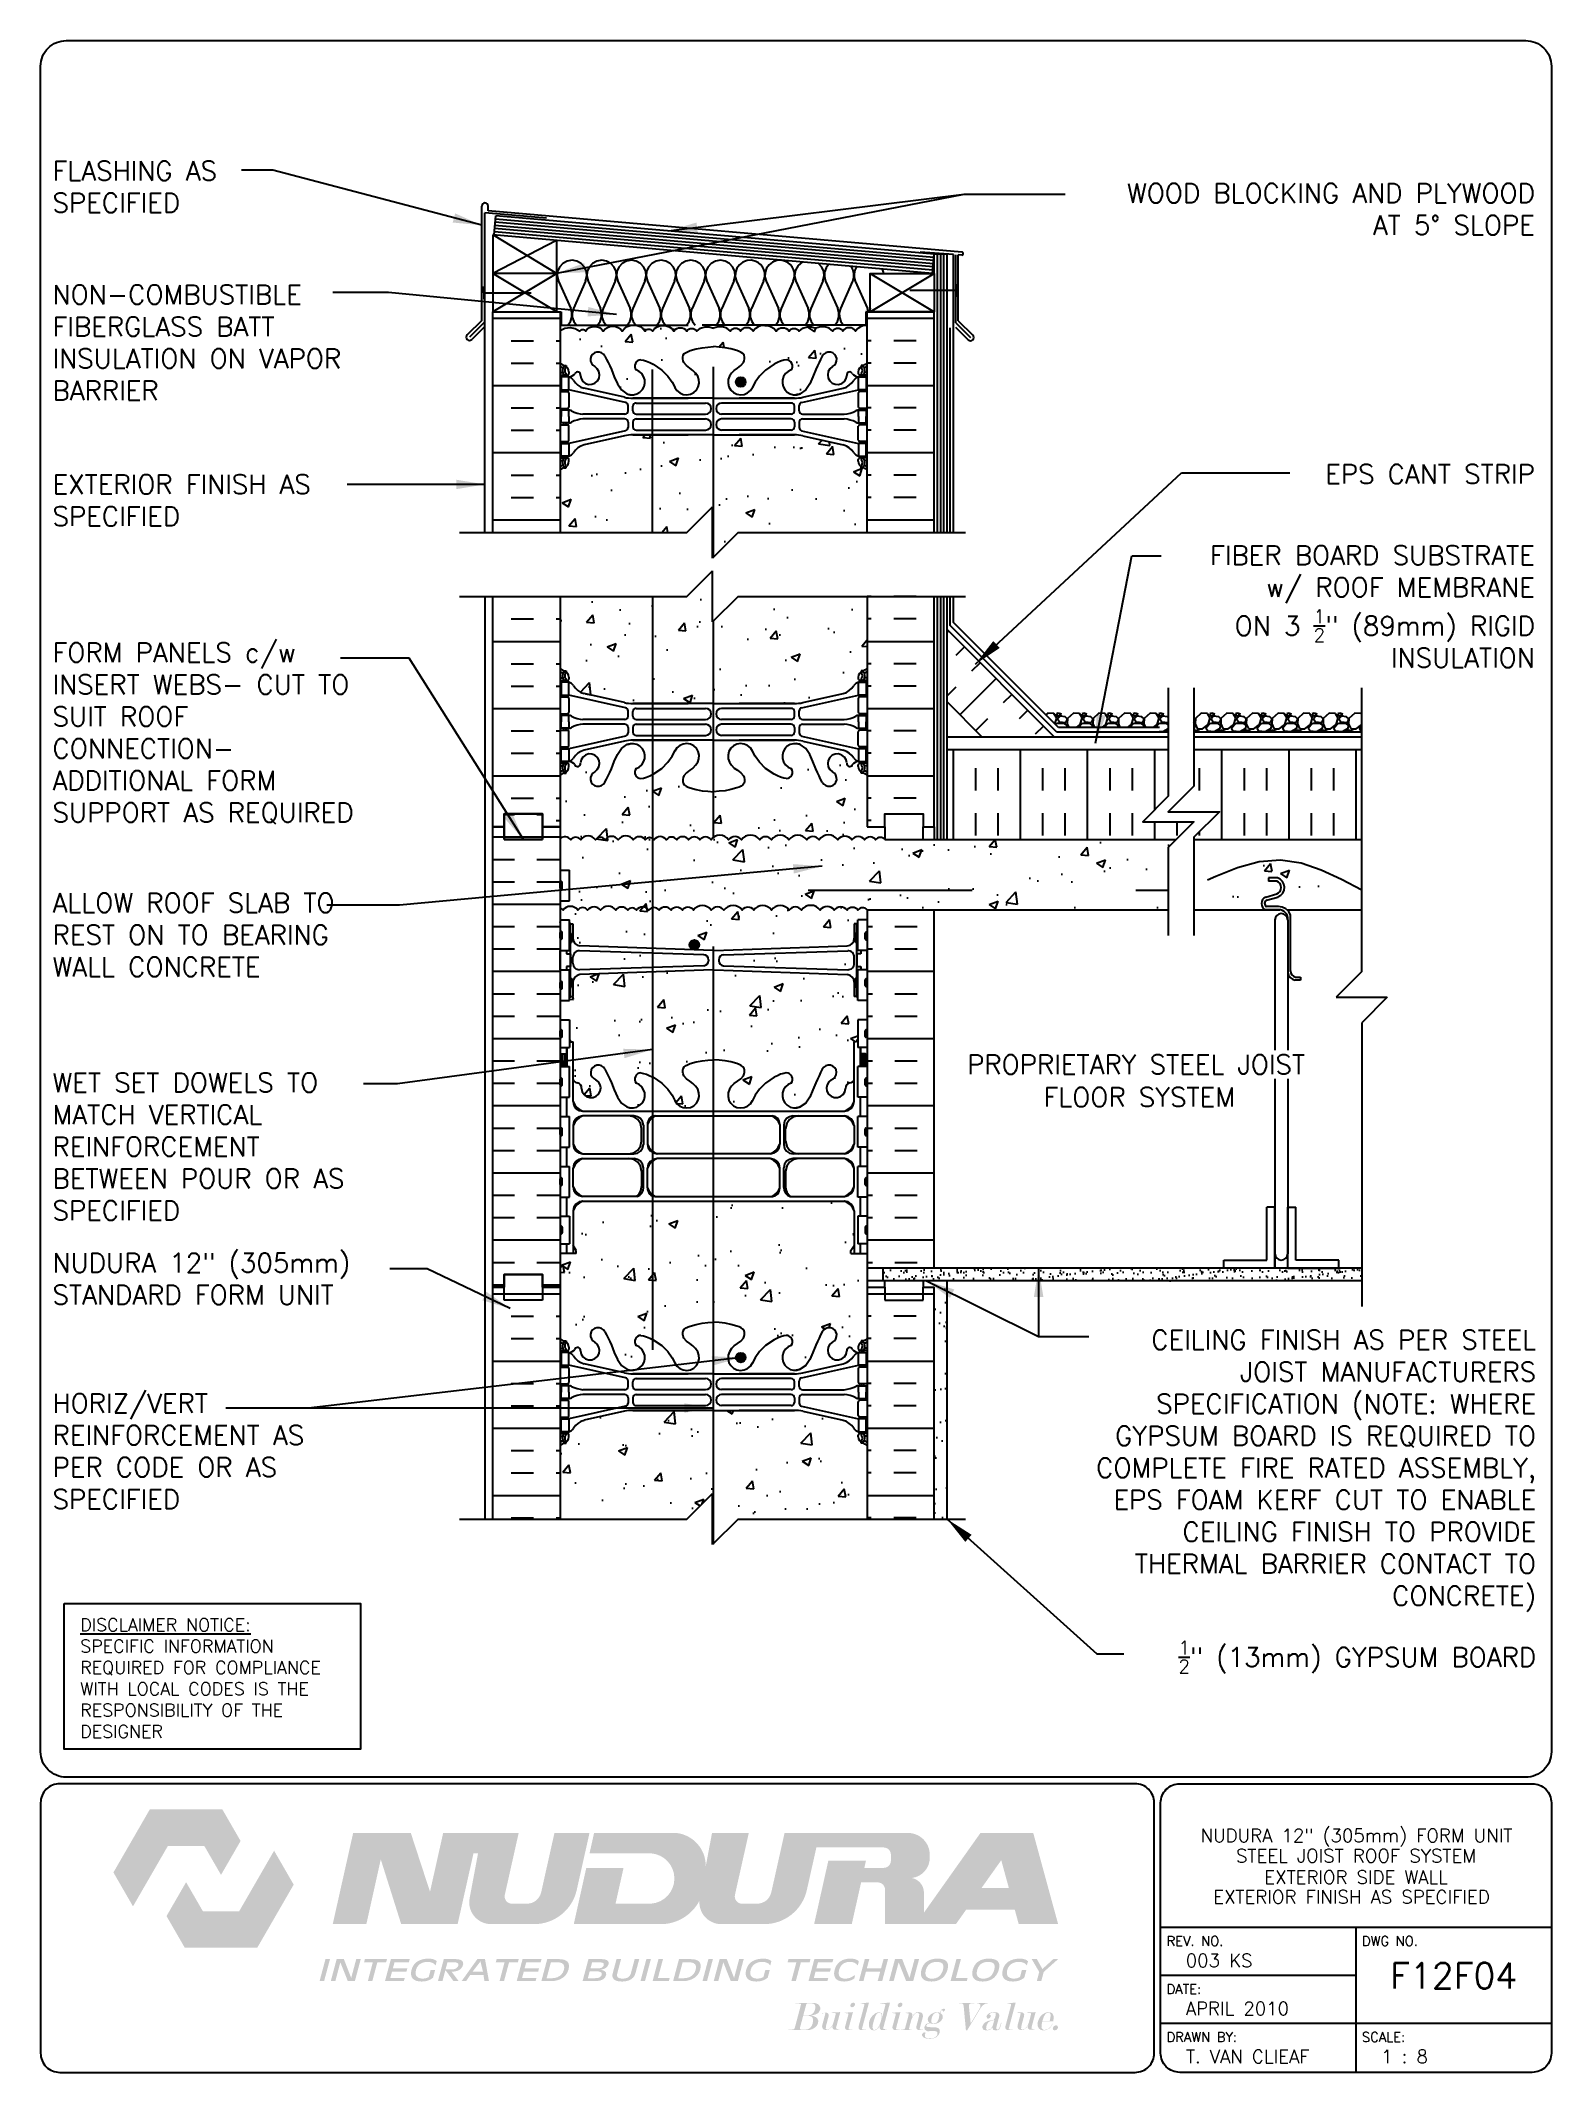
# Paper-space layout 'F12F04' of a CAD drawing. Header units: inches. Extents: x 0.42 to 7.8, y 0.49 to 10.41.
# The model-space entities are those that its viewports show. They can reach past a viewport. Long polylines and large blocks are cut down to what shows.
import ezdxf
from ezdxf.enums import TextEntityAlignment as Align

# ---------------------------------------------------------------- set-up
doc = ezdxf.new("R2010")
doc.units = ezdxf.units.IN
doc.header["$LTSCALE"] = 0.5
doc.header["$MEASUREMENT"] = 0
doc.linetypes.add('DASHED2', pattern=[0.375, 0.25, -0.125])
doc.linetypes.add('HIDDEN2', pattern=[0.1875, 0.125, -0.0625])
for name, color, linetype in [('HATCH', 12, 'Continuous'), ('line25', 2, 'Continuous'), ('LINE3', 3, 'Continuous'), ('LINE50', 5, 'Continuous'), ('LINE9', 9, 'Continuous'), ('LOGO', 7, 'Continuous'), ('TBK_LINE65', 3, 'Continuous'), ('TBK_TEXT', 4, 'Continuous'), ('TEXT', 4, 'Continuous'), ('Web_Edge', 9, 'Continuous')]:
    doc.layers.add(name, color=color, linetype=linetype)
doc.styles.add('DIM', font='romans.shx', dxfattribs={"width": 0.7})
doc.styles.add('ROMANS', font='romans.shx', dxfattribs={"height": 0.75})
doc.dimstyles.new('ext_12', dxfattribs={"dimscale": 12, "dimtxt": 0.075, "dimasz": 0.09375, "dimexe": 0.09375, "dimexo": 0.0625, "dimgap": 0.0625, "dimtad": 1, "dimdec": 1, "dimzin": 2, "dimdsep": 46, "dimlunit": 4, "dimtxsty": 'DIM', "dimcen": 0.09, "dimdle": 0.09375, "dimclrt": 4, "dimadec": 0, "dimazin": 0, "dimtfac": 1, "dimtdec": 1, "dimtmove": 2, "dimatfit": 3, "dimfxl": 1, "dimfrac": 2, "dimtolj": 1, "dimtzin": 0, "dimarcsym": 0})
pattern_1 = [(50, (0, 0), (3.5863, -0.31376), [0.375, -4.125]), (355, (0, 0), (-0.693757, 3.76096), [0.3, -3.3]), (100.4514, (0.299, -0.026), (2.892544, 3.4472), [0.3187, -3.50571]), (46.1842, (0, 1), (5.33621, -0.827596), [0.5625, -6.1875]), (96.6356, (0.4447, 0.931), (4.67331, 4.87059), [0.47805, -5.25857]), (351.1842, (0, 1), (4.67331, 4.87059), [0.45, -4.95]), (21, (0.5, 0.75), (2.984535, -2.013094), [0.375, -4.125]), (326, (0.5, 0.75), (1.216577, 3.62575), [0.3, -3.3]), (71.4514, (0.7487, 0.5822), (4.20111, 1.612656), [0.3187, -3.50571]), (37.5, (0, 0), (0.060799, 1.664469), [0, -3.26, 0, -3.35, 0, -3.3125]), (7.5, (0, 0), (1.315348, 1.972059), [0, -1.91, 0, -3.185, 0, -1.2625]), (327.5, (-1.115, 0), (2.669112, -0.1127744), [0, -1.25, 0, -3.9, 0, -5.175]), (317.5, (-1.615, 0), (2.91593, 0.500525), [0, -1.625, 0, -2.59, 0, -3.675])]

psp = doc.layouts.new('F12F04')

# ---------------------------------------------------------------- texts
at = {"layer": 'TBK_TEXT', "color": 7, "style": 'ROMANS'}
for s, p in [('REV. NO.', (5.9215, 1.107)), ('DWG NO.', (6.876, 1.107)), ('DATE:', (5.9215, 0.8726)), ('DRAWN BY:', (5.9215, 0.6382)), ('SCALE:', (6.876, 0.6382))]:
    psp.add_text(s, height=0.04688, dxfattribs=at).set_placement(p)
at = {"layer": 'TEXT', "insert": (0.6134, 2.7065), "char_height": 0.0625, "width": 1.41371, "attachment_point": 1, "style": 'ROMANS'}
psp.add_mtext('{\\Fromans.shx|c1;\\LDISCLAIMER NOTICE:\\l\\PSPECIFIC INFORMATION REQUIRED FOR COMPLIANCE WITH LOCAL CODES IS THE RESPONSIBILITY OF THE DESIGNER}', dxfattribs=at)

msp = doc.modelspace()

# ---------------------------------------------------------------- texts
at = {"layer": 'TEXT', "style": 'ROMANS'}
for s, p in [('PROPRIETARY STEEL JOIST', (204.736, 158.517)), (' FLOOR SYSTEM ', (207.206, 157.243))]:
    msp.add_text(s, height=0.75, dxfattribs=at).set_placement(p, align=Align.MIDDLE_LEFT)
at = {"layer": 'TEXT', "char_height": 0.75, "style": 'ROMANS'}
for s, insert, width, attachment_point in [('FLASHING AS \\PSPECIFIED', (168.989, 193.817), 8.7776, 1), ('\\A1;WOOD BLOCKING AND PLYWOOD \\PAT 5%%D SLOPE', (226.929, 192.945), 19.25453, 3), ('NON-COMBUSTIBLE\\PFIBERGLASS BATT INSULATION ON VAPOR BARRIER', (168.989, 188.978), 12.44051, 1), ('\\A1;EPS CANT STRIP', (226.929, 181.966), 9.59335, 3), ('EXTERIOR FINISH AS SPECIFIED', (168.989, 181.563), 12.44051, 1), ('\\A1;FIBER BOARD SUBSTRATE\\Pw/ ROOF MEMBRANE \\PON 3 {\\H0.7x;\\S1/2;}" (89mm) RIGID \\PINSULATION', (226.929, 178.791), 26.1134, 3), ('FORM PANELS c/w INSERT WEBS- CUT TO SUIT ROOF CONNECTION- ADDITIONAL FORM SUPPORT AS REQUIRED', (168.989, 171.454), 13.80752, 4), ('\\A1;{\\C4;ALLOW ROOF SLAB TO REST ON TO BEARING WALL CONCRETE}', (168.989, 165.207), 12.44051, 1), ('\\A1;{\\C4;WET SET DOWELS TO MATCH VERTICAL REINFORCEMENT BETWEEN POUR OR AS SPECIFIED}', (168.989, 158.182), 12.44051, 1), ('NUDURA 12" (305mm) STANDARD FORM UNIT', (168.989, 151.141), 13.07256, 1), ('CEILING FINISH AS PER STEEL JOIST MANUFACTURERS SPECIFICATION (NOTE: WHERE GYPSUM BOARD IS REQUIRED TO COMPLETE FIRE RATED ASSEMBLY, EPS FOAM KERF CUT TO ENABLE CEILING FINISH TO PROVIDE THERMAL BARRIER CONTACT TO CONCRETE)', (226.977, 142.631), 19.5775, 6), ('HORIZ/VERT REINFORCEMENT AS PER CODE OR AS SPECIFIED', (168.989, 145.651), 12.44051, 1), ('\\A1;{\\H0.7x;\\S1/2;}" (13mm) GYPSUM BOARD', (226.977, 135.356), 19.5775, 6)]:
    msp.add_mtext(s, dxfattribs=dict(at, insert=insert, width=width, attachment_point=attachment_point))

# ---------------------------------------------------------------- blocks, each defined once
blk = doc.blocks.new('TITLEBLOCK-Tag')
at = {"style": 'ROMANS'}
for tag, height, p in [('TITLE_LINE_1', 0.065, (0.927, -0.1328)), ('TITLE_LINE_2', 0.065, (0.9294, -0.2258)), ('CENTRE-LINE-3', 0.065, (0.927, -0.3246)), ('TITLE_LINE_4', 0.065, (0.927, -0.4299)), ('TITLE_LINE_5', 0.065, (0.927, -0.526)), ('DWG', 0.125, (1.4043, -0.9102))]:
    blk.add_attdef(tag, text='', height=height, dxfattribs=at).set_placement(p, align=Align.MIDDLE_CENTER)
for tag, p in [('LATEST_REVISION', (0.0954, -0.8366)), ('REVISION_DATE', (0.0954, -1.071)), ('DRAWN_BY', (0.0954, -1.3053)), ('SCALE', (1.0499, -1.3053))]:
    blk.add_attdef(tag, text='', height=0.065, dxfattribs=at).set_placement(p, align=Align.MIDDLE_LEFT)

# ---------------------------------------------------------------- hatches: boundary and pattern name
at = {"layer": 'HATCH'}
h = msp.add_hatch(dxfattribs=at)
h.set_pattern_fill('INSUL', color=256, scale=7, style=0)
h.set_pattern_definition([(0, (-2737.3325, -227.0752), (0, 2.625), []), (0, (-2737.3325, -226.2002), (0, 2.625), [0.875, -0.875]), (0, (-2737.3325, -225.3252), (0, 2.625), [0.875, -0.875])])
h.paths.add_polyline_path([(186.204, 179.309), (188.829, 179.309), (188.829, 187.934), (188.142, 187.934), (188.142, 188.434), (186.642, 188.434), (186.642, 187.934), (186.204, 187.934)])
h = msp.add_hatch(dxfattribs=at)
h.set_pattern_fill('INSUL', color=256, scale=7, style=0)
h.set_pattern_definition([(180, (3126.9906, -227.0752), (0, 2.625), []), (180, (3126.9906, -226.2002), (0, 2.625), [0.875, -0.875]), (180, (3126.9906, -225.3252), (0, 2.625), [0.875, -0.875])])
h.paths.add_polyline_path([(200.829, 179.309), (203.454, 179.309), (203.454, 187.934), (203.017, 187.934), (203.017, 188.434), (201.517, 188.434), (201.517, 187.934), (200.829, 187.934)])
h = msp.add_hatch(dxfattribs=at)
h.set_pattern_fill('AR-CONC', color=256, scale=0.5)
h.set_pattern_definition(pattern_1)
edge = h.paths.add_edge_path()
edge.add_spline(control_points=[(194.125, 185.535), (194.017, 185.698), (193.657, 185.789), (193.581, 186.284), (194.129, 186.52), (194.533, 186.549), (194.829, 186.57)], knot_values=[0.229407, 0.229407, 0.229407, 0.229407, 0.844432, 1.128849, 1.464331, 2.389004, 2.389004, 2.389004, 2.389004], degree=3, periodic=0)
edge.add_spline(control_points=[(194.829, 186.57), (195.125, 186.549), (195.529, 186.52), (196.077, 186.284), (196.001, 185.789), (195.641, 185.698), (195.533, 185.535)], knot_values=[0.229407, 0.229407, 0.229407, 0.229407, 1.15408, 1.489562, 1.773979, 2.389004, 2.389004, 2.389004, 2.389004], degree=3, periodic=0)
edge.add_arc((195.892, 185.187), 0.5, 135.81249, 335.18101)
edge.add_spline(control_points=[(196.345, 184.977), (196.485, 185.257), (196.73, 185.704), (197.549, 186.055), (197.67, 186.053)], knot_values=[0.038125, 0.038125, 0.038125, 0.038125, 0.95486, 1.237398, 1.237398, 1.237398, 1.237398], degree=3, periodic=0)
edge.add_arc((197.67, 185.811), 0.242, -38.23271, 90, ccw=False)
edge.add_arc((198.017, 185.187), 0.5, 108.20633, 274.70742)
edge.add_spline(control_points=[(198.058, 184.688), (198.114, 184.697), (198.169, 184.709), (198.218, 184.729)], knot_values=[1.703896, 1.703896, 1.703896, 1.703896, 1.875321, 1.875321, 1.875321, 1.875321], degree=3, periodic=0)
edge.add_spline(control_points=[(198.218, 184.729), (198.544, 184.86), (198.738, 185.54), (198.991, 186.031), (199.077, 186.197)], knot_values=[0, 0, 0, 0, 1.124685, 1.703896, 1.703896, 1.703896, 1.703896], degree=3, periodic=0)
edge.add_arc((199.343, 186.058), 0.3, -63.94252, 153.03752, ccw=False)
edge.add_arc((199.663, 185.465), 0.375, 120.13247, 357.07629)
edge.add_arc((200.148, 185.469), 0.113, 25.94306, 192.18443, ccw=False)
edge.add_arc((200.526, 185.738), 0.352, 218.46686, 263.87092)
edge.add_line((200.488, 185.388), (200.593, 185.388))
edge.add_line((200.593, 185.388), (200.593, 185.458))
edge.add_line((200.593, 185.458), (200.546, 185.458))
edge.add_arc((200.546, 185.521), 0.0625, 180, 270, ccw=False)
edge.add_line((200.483, 185.521), (200.483, 185.588))
edge.add_arc((200.733, 185.588), 0.25, 124.0558, 180, ccw=False)
edge.add_line((200.593, 185.795), (200.593, 185.837))
edge.add_line((200.593, 185.837), (200.683, 185.837))
edge.add_arc((200.483, 186.295), 0.5, 293.57818, 313.78911)
edge.add_line((200.829, 185.934), (200.829, 187.4))
edge.add_arc((200.801, 186.884), 0.517, 86.88069, 145)
edge.add_arc((200.128, 187.005), 0.305, 35, 145)
edge.add_arc((199.684, 187.045), 0.236, 35, 145)
edge.add_arc((199.091, 186.797), 0.554, 43.72941, 118.17303)
edge.add_arc((198.567, 186.797), 0.554, 61.82697, 136.27059)
edge.add_arc((197.974, 187.045), 0.236, 35, 145)
edge.add_arc((197.53, 187.005), 0.305, 35, 145)
edge.add_arc((196.857, 186.884), 0.517, 35, 93.11931)
edge.add_arc((196.801, 186.884), 0.517, 86.88069, 145)
edge.add_arc((196.128, 187.005), 0.305, 35, 145)
edge.add_arc((195.684, 187.045), 0.236, 35, 145)
edge.add_arc((195.091, 186.797), 0.554, 43.72941, 118.17303)
edge.add_arc((194.567, 186.797), 0.554, 61.82697, 136.27059)
edge.add_arc((193.974, 187.045), 0.236, 35, 145)
edge.add_arc((193.53, 187.005), 0.305, 35, 145)
edge.add_arc((192.857, 186.884), 0.517, 35, 145)
edge.add_arc((192.293, 187.081), 0.172, 35, 145)
edge.add_arc((191.704, 186.867), 0.546, 35, 145)
edge.add_arc((190.887, 186.921), 0.451, 35, 145)
edge.add_arc((190.171, 186.938), 0.423, 35, 145)
edge.add_arc((189.714, 187.103), 0.135, 35, 145)
edge.add_arc((189.199, 186.653), 0.665, 52.46756, 123.77554)
edge.add_line((188.829, 187.206), (188.829, 185.934))
edge.add_arc((189.175, 186.295), 0.5, 226.21089, 246.42182)
edge.add_line((188.975, 185.837), (189.065, 185.837))
edge.add_line((189.065, 185.837), (189.065, 185.795))
edge.add_arc((188.925, 185.588), 0.25, 0, 55.9442, ccw=False)
edge.add_line((189.175, 185.588), (189.175, 185.521))
edge.add_arc((189.113, 185.521), 0.0625, -90, 0, ccw=False)
edge.add_line((189.113, 185.458), (189.065, 185.458))
edge.add_line((189.065, 185.458), (189.065, 185.388))
edge.add_line((189.065, 185.388), (189.17, 185.388))
edge.add_arc((189.133, 185.738), 0.352, 276.12908, 321.53314)
edge.add_arc((189.51, 185.469), 0.113, -12.18443, 154.05694, ccw=False)
edge.add_arc((189.995, 185.465), 0.375, 182.92371, 419.86753)
edge.add_arc((190.315, 186.058), 0.3, 27.59697, 243.94252, ccw=False)
edge.add_spline(control_points=[(190.581, 186.197), (190.667, 186.031), (190.92, 185.54), (191.114, 184.86), (191.44, 184.729)], knot_values=[0, 0, 0, 0, 0.579211, 1.703896, 1.703896, 1.703896, 1.703896], degree=3, periodic=0)
edge.add_spline(control_points=[(191.44, 184.729), (191.49, 184.709), (191.544, 184.697), (191.601, 184.688)], knot_values=[1.703896, 1.703896, 1.703896, 1.703896, 1.875321, 1.875321, 1.875321, 1.875321], degree=3, periodic=0)
edge.add_arc((191.642, 185.187), 0.5, 265.29258, 431.79367)
edge.add_arc((191.988, 185.811), 0.242, 90, 218.23271, ccw=False)
edge.add_spline(control_points=[(191.988, 186.053), (192.109, 186.055), (192.928, 185.704), (193.173, 185.257), (193.313, 184.977)], knot_values=[0.038125, 0.038125, 0.038125, 0.038125, 0.320663, 1.237398, 1.237398, 1.237398, 1.237398], degree=3, periodic=0)
edge.add_arc((193.767, 185.187), 0.5, 204.81899, 404.18751)
h.paths.add_polyline_path([(200.546, 182.218), (200.593, 182.218), (200.593, 182.288), (200.488, 182.288, -0.155529), (200.312, 182.422, 0.180914), (199.895, 182.734), (198.314, 183.087, 0.054974), (197.987, 183.123), (194.829, 183.123), (191.671, 183.123, 0.054974), (191.344, 183.087), (189.763, 182.734, 0.180914), (189.346, 182.422, -0.155529), (189.17, 182.288), (189.065, 182.288), (189.065, 182.218), (189.113, 182.218, -0.414214), (189.175, 182.156), (189.175, 182.088, -0.249069), (189.065, 181.881), (189.065, 181.839), (188.975, 181.839, 0.088416), (188.829, 181.742), (188.829, 179.309), (193.785, 179.309), (194.785, 180.309), (194.785, 178.309), (195.785, 179.309), (200.829, 179.309), (200.829, 181.742, 0.088416), (200.683, 181.839), (200.593, 181.839), (200.593, 181.881, -0.249069), (200.483, 182.088), (200.483, 182.156, -0.414214)])
h.paths.add_polyline_path([(200.829, 176.809), (195.785, 176.809), (194.785, 175.809), (194.785, 177.809), (193.785, 176.809), (188.829, 176.809), (188.829, 174.002, 0.088416), (188.975, 173.904), (189.065, 173.904), (189.065, 173.863, -0.249069), (189.175, 173.655), (189.175, 173.588, -0.414214), (189.113, 173.525), (189.065, 173.525), (189.065, 173.455), (189.17, 173.455, -0.155529), (189.346, 173.321, 0.180914), (189.763, 173.01), (191.344, 172.657, 0.054974), (191.671, 172.621), (194.829, 172.621), (197.987, 172.621, 0.054974), (198.314, 172.657), (199.895, 173.01, 0.180914), (200.312, 173.321, -0.155529), (200.488, 173.455), (200.593, 173.455), (200.593, 173.525), (200.546, 173.525, -0.414214), (200.483, 173.588), (200.483, 173.655, -0.249069), (200.593, 173.863), (200.593, 173.904), (200.683, 173.904, 0.088416), (200.829, 174.002)])
edge = h.paths.add_edge_path()
edge.add_arc((200.483, 169.448), 0.5, 46.21089, 66.42182)
edge.add_line((200.683, 169.907), (200.593, 169.907))
edge.add_line((200.593, 169.907), (200.593, 169.948))
edge.add_arc((200.733, 170.155), 0.25, 180, 235.9442, ccw=False)
edge.add_line((200.483, 170.155), (200.483, 170.223))
edge.add_arc((200.546, 170.223), 0.0625, 90, 180, ccw=False)
edge.add_line((200.546, 170.285), (200.593, 170.285))
edge.add_line((200.593, 170.285), (200.593, 170.355))
edge.add_line((200.593, 170.355), (200.488, 170.355))
edge.add_arc((200.526, 170.006), 0.352, 96.12908, 141.53314)
edge.add_arc((200.148, 170.274), 0.113, 167.81557, 334.05694, ccw=False)
edge.add_arc((199.663, 170.279), 0.375, 2.92371, 239.86753)
edge.add_arc((199.343, 169.685), 0.3, -152.40303, 63.94252, ccw=False)
edge.add_spline(control_points=[(199.077, 169.546), (198.991, 169.713), (198.738, 170.203), (198.544, 170.884), (198.218, 171.015)], knot_values=[0, 0, 0, 0, 0.579211, 1.703896, 1.703896, 1.703896, 1.703896], degree=3, periodic=0)
edge.add_spline(control_points=[(198.218, 171.015), (198.169, 171.034), (198.114, 171.047), (198.058, 171.055)], knot_values=[1.703896, 1.703896, 1.703896, 1.703896, 1.875321, 1.875321, 1.875321, 1.875321], degree=3, periodic=0)
edge.add_arc((198.017, 170.557), 0.5, 85.29258, 251.79367)
edge.add_arc((197.67, 169.932), 0.242, -90, 38.23271, ccw=False)
edge.add_spline(control_points=[(197.67, 169.69), (197.549, 169.688), (196.73, 170.04), (196.485, 170.487), (196.345, 170.767)], knot_values=[0.038125, 0.038125, 0.038125, 0.038125, 0.320663, 1.237398, 1.237398, 1.237398, 1.237398], degree=3, periodic=0)
edge.add_arc((195.892, 170.557), 0.5, 24.81899, 224.18751)
edge.add_spline(control_points=[(195.533, 170.209), (195.641, 170.046), (196.001, 169.955), (196.077, 169.459), (195.529, 169.224), (195.125, 169.195), (194.829, 169.174)], knot_values=[0.229407, 0.229407, 0.229407, 0.229407, 0.844432, 1.128849, 1.464331, 2.389004, 2.389004, 2.389004, 2.389004], degree=3, periodic=0)
edge.add_spline(control_points=[(194.829, 169.174), (194.533, 169.195), (194.129, 169.224), (193.581, 169.459), (193.657, 169.955), (194.017, 170.046), (194.125, 170.209)], knot_values=[0.229407, 0.229407, 0.229407, 0.229407, 1.15408, 1.489562, 1.773979, 2.389004, 2.389004, 2.389004, 2.389004], degree=3, periodic=0)
edge.add_arc((193.767, 170.557), 0.5, 315.81249, 515.18101)
edge.add_spline(control_points=[(193.313, 170.767), (193.173, 170.487), (192.928, 170.04), (192.109, 169.688), (191.988, 169.69)], knot_values=[0.038125, 0.038125, 0.038125, 0.038125, 0.95486, 1.237398, 1.237398, 1.237398, 1.237398], degree=3, periodic=0)
edge.add_arc((191.988, 169.932), 0.242, 141.76729, 270, ccw=False)
edge.add_arc((191.642, 170.557), 0.5, 288.20633, 454.70742)
edge.add_spline(control_points=[(191.601, 171.055), (191.544, 171.047), (191.49, 171.034), (191.44, 171.015)], knot_values=[1.703896, 1.703896, 1.703896, 1.703896, 1.875321, 1.875321, 1.875321, 1.875321], degree=3, periodic=0)
edge.add_spline(control_points=[(191.44, 171.015), (191.114, 170.884), (190.92, 170.203), (190.667, 169.713), (190.581, 169.546)], knot_values=[0, 0, 0, 0, 1.124685, 1.703896, 1.703896, 1.703896, 1.703896], degree=3, periodic=0)
edge.add_arc((190.315, 169.685), 0.3, 116.05748, 333.05649, ccw=False)
edge.add_arc((189.995, 170.279), 0.375, 300.13247, 537.07629)
edge.add_arc((189.51, 170.274), 0.113, -154.05694, 12.18443, ccw=False)
edge.add_arc((189.133, 170.006), 0.352, 38.46686, 83.87092)
edge.add_line((189.17, 170.355), (189.065, 170.355))
edge.add_line((189.065, 170.355), (189.065, 170.285))
edge.add_line((189.065, 170.285), (189.113, 170.285))
edge.add_arc((189.113, 170.223), 0.0625, 0, 90, ccw=False)
edge.add_line((189.175, 170.223), (189.175, 170.155))
edge.add_arc((188.925, 170.155), 0.25, 304.0558, 360, ccw=False)
edge.add_line((189.065, 169.948), (189.065, 169.907))
edge.add_line((189.065, 169.907), (188.975, 169.907))
edge.add_arc((189.175, 169.448), 0.5, 113.57818, 133.78911)
edge.add_line((188.829, 169.809), (188.829, 167.809))
edge.add_line((188.829, 167.809), (188.829, 167.348))
edge.add_arc((189.012, 167.134), 0.281, 35, 130.61188, ccw=False)
edge.add_arc((189.438, 167.158), 0.239, 35, 145, ccw=False)
edge.add_arc((189.922, 167.094), 0.352, 35, 145, ccw=False)
edge.add_arc((190.399, 167.163), 0.231, 35, 145, ccw=False)
edge.add_arc((190.844, 167.117), 0.312, 35, 145, ccw=False)
edge.add_arc((191.395, 167.089), 0.361, 35, 145, ccw=False)
edge.add_arc((191.924, 167.132), 0.285, 35, 145, ccw=False)
edge.add_arc((192.329, 167.175), 0.21, 35, 145, ccw=False)
edge.add_arc((192.741, 167.127), 0.293, 35, 145, ccw=False)
edge.add_arc((193.184, 167.154), 0.247, 35, 145, ccw=False)
edge.add_arc((193.62, 167.132), 0.285, 35, 145, ccw=False)
edge.add_arc((194.075, 167.14), 0.27, 35, 145, ccw=False)
edge.add_arc((194.513, 167.144), 0.265, 35, 145, ccw=False)
edge.add_arc((195.074, 167.055), 0.419, 35, 145, ccw=False)
edge.add_arc((195.668, 167.12), 0.306, 35, 145, ccw=False)
edge.add_arc((196.276, 167.045), 0.436, 35, 145, ccw=False)
edge.add_arc((196.861, 167.136), 0.278, 35, 145, ccw=False)
edge.add_arc((197.432, 167.055), 0.419, 35, 145, ccw=False)
edge.add_arc((198.122, 167.053), 0.423, 35, 145, ccw=False)
edge.add_arc((198.71, 167.126), 0.295, 35, 145, ccw=False)
edge.add_arc((199.316, 167.041), 0.444, 35, 145, ccw=False)
edge.add_arc((199.955, 167.103), 0.335, 35, 145, ccw=False)
edge.add_arc((200.481, 167.119), 0.307, 35, 145, ccw=False)
edge.add_arc((200.946, 167.146), 0.261, 35, 145, ccw=False)
edge.add_arc((201.343, 167.167), 0.225, 39.41875, 145, ccw=False)
edge.add_line((201.517, 167.309), (201.517, 167.809))
edge.add_line((201.517, 167.809), (200.829, 167.809))
edge.add_line((200.829, 167.809), (200.829, 169.809))
h.paths.add_polyline_path([(212.602, 167.001), (212.91, 167.309), (201.517, 167.309, 0.496302), (201.159, 167.296, 0.520567), (200.732, 167.296, 0.520567), (200.229, 167.296, 0.520567), (199.68, 167.296, 0.520567), (198.952, 167.296, 0.520567), (198.469, 167.296, 0.520567), (197.775, 167.296, 0.520567), (197.088, 167.296, 0.520567), (196.633, 167.296, 0.520567), (195.918, 167.296, 0.520567), (195.417, 167.296, 0.520567), (194.73, 167.296, 0.520567), (194.297, 167.296, 0.520567), (193.854, 167.296, 0.520567), (193.386, 167.296, 0.520567), (192.981, 167.296, 0.520567), (192.5, 167.296, 0.520567), (192.157, 167.296, 0.520567), (191.69, 167.296, 0.520567), (191.099, 167.296, 0.520567), (190.588, 167.296, 0.520567), (190.21, 167.296, 0.520567), (189.633, 167.296, 0.520567), (189.242, 167.296, 0.443201), (188.829, 167.348), (188.829, 166.114), (189.194, 166.114), (189.194, 164.914), (188.829, 164.914), (188.829, 164.634, -0.157226), (188.946, 164.546, -0.520567), (189.523, 164.546, -0.520567), (189.901, 164.546, -0.520567), (190.412, 164.546, -0.520567), (191.002, 164.546, -0.520567), (191.47, 164.546, -0.520567), (191.813, 164.546, -0.520567), (192.294, 164.546, -0.520567), (192.699, 164.546, -0.520567), (193.166, 164.546, -0.520567), (193.609, 164.546, -0.520567), (194.043, 164.546, -0.520567), (194.73, 164.546, -0.520567), (195.231, 164.546, -0.520567), (195.945, 164.546, -0.520567), (196.401, 164.546, -0.520567), (197.088, 164.546, -0.520567), (197.781, 164.546, -0.520567), (198.264, 164.546, -0.520567), (198.992, 164.546, -0.520567), (199.542, 164.546, -0.520567), (200.045, 164.546, -0.520567), (200.472, 164.546, -0.496302), (200.829, 164.559), (212.602, 164.559)])
edge = h.paths.add_edge_path()
edge.add_line((216.844, 165.682), (216.522, 165.682))
edge.add_line((216.522, 165.682), (216.522, 165.807))
edge.add_line((216.522, 165.807), (216.865, 165.807))
edge.add_arc((216.747, 165.432), 0.393, -69.73217, 72.50691, ccw=False)
edge.add_line((216.883, 165.063), (216.452, 164.941))
edge.add_arc((216.51, 164.809), 0.144, 113.74564, 240.31853)
edge.add_line((216.439, 164.684), (216.907, 164.684))
edge.add_arc((216.935, 164.222), 0.463, 46.71372, 93.56537, ccw=False)
edge.add_line((217.253, 164.559), (220.162, 164.559))
edge.add_line((220.162, 164.559), (220.162, 165.332))
edge.add_spline(control_points=[(220.162, 165.332), (219.11, 165.896), (216.957, 167.05), (214.737, 166.011), (213.602, 165.479)], knot_values=[0, 0, 0, 0, 3.379125, 6.918479, 6.918479, 6.918479, 6.918479], degree=3, periodic=0)
edge.add_line((213.602, 165.479), (213.602, 164.559))
edge.add_line((213.602, 164.559), (216.411, 164.559))
edge.add_arc((216.51, 164.809), 0.269, 111.59793, 248.40207, ccw=False)
edge.add_line((216.411, 165.059), (216.844, 165.182))
edge.add_arc((216.747, 165.432), 0.268, 291.21998, 428.78002)
h.paths.add_polyline_path([(200.329, 164.009), (200.429, 164.009, -0.327813), (200.464, 164.057), (200.464, 164.164), (200.829, 164.164), (200.829, 164.559, 0.496302), (200.472, 164.546, 0.520567), (200.045, 164.546, 0.520567), (199.542, 164.546, 0.520567), (198.992, 164.546, 0.520567), (198.264, 164.546, 0.520567), (197.781, 164.546, 0.520567), (197.088, 164.546, 0.520567), (196.401, 164.546, 0.520567), (195.945, 164.546, 0.520567), (195.231, 164.546, 0.520567), (194.73, 164.546, 0.520567), (194.043, 164.546, 0.520567), (193.609, 164.546, 0.520567), (193.166, 164.546, 0.520567), (192.699, 164.546, 0.520567), (192.294, 164.546, 0.520567), (191.813, 164.546, 0.520567), (191.47, 164.546, 0.520567), (191.002, 164.546, 0.520567), (190.412, 164.546, 0.520567), (189.901, 164.546, 0.520567), (189.523, 164.546, 0.520567), (188.946, 164.546, 0.157226), (188.829, 164.634), (188.829, 164.164), (189.194, 164.164), (189.194, 164.057, -0.327813), (189.229, 164.009), (189.329, 164.009), (189.329, 163.448, 0.390098), (189.604, 163.149), (194.812, 162.966, 0.020761), (194.829, 162.965, 0.020761), (194.846, 162.966), (200.054, 163.149, 0.390098), (200.329, 163.448)])
h.paths.add_polyline_path([(194.446, 162.806), (189.585, 162.958, 0.421005), (189.329, 162.708), (189.329, 162.471, 0.425773), (189.589, 162.221), (194.446, 162.372, 0.4157), (194.628, 162.589, 0.4157)])
h.paths.add_polyline_path([(200.329, 162.708, 0.425773), (200.069, 162.958), (195.212, 162.806, 0.4157), (195.03, 162.589, 0.4157), (195.212, 162.372), (200.073, 162.221, 0.421005), (200.329, 162.471)])
h.paths.add_polyline_path([(200.829, 143.617, 0.088416), (200.683, 143.714), (200.593, 143.714), (200.593, 143.756, -0.249069), (200.483, 143.963), (200.483, 144.031, -0.414214), (200.546, 144.093), (200.593, 144.093), (200.593, 144.163), (200.488, 144.163, -0.155529), (200.312, 144.297, 0.180914), (199.895, 144.609), (198.314, 144.962, 0.054974), (197.987, 144.998), (194.829, 144.998), (191.671, 144.998, 0.054974), (191.344, 144.962), (189.763, 144.609, 0.180914), (189.346, 144.297, -0.155529), (189.17, 144.163), (189.065, 144.163), (189.065, 144.093), (189.113, 144.093, -0.414214), (189.175, 144.031), (189.175, 143.963, -0.249069), (189.065, 143.756), (189.065, 143.714), (188.975, 143.714, 0.088416), (188.829, 143.617), (188.829, 140.75), (193.785, 140.75), (194.785, 141.75), (194.785, 139.75), (195.785, 140.75), (200.829, 140.75)])
h = msp.add_hatch(dxfattribs=at)
h.set_pattern_fill('INSUL', color=256, scale=7, style=0)
h.set_pattern_definition([(0, (-2737.3325, -229.2002), (0, 2.625), []), (0, (-2737.3325, -228.3252), (0, 2.625), [0.875, -0.875]), (0, (-2737.3325, -227.4502), (0, 2.625), [0.875, -0.875])])
h.paths.add_polyline_path([(188.829, 176.809), (186.204, 176.809), (186.204, 167.809), (186.642, 167.809), (186.642, 168.309), (188.142, 168.309), (188.142, 167.809), (188.829, 167.809)])
h = msp.add_hatch(dxfattribs=at)
h.set_pattern_fill('INSUL', color=256, scale=7, style=0)
h.set_pattern_definition([(180, (3126.9906, -229.2002), (0, 2.625), []), (180, (3126.9906, -228.3252), (0, 2.625), [0.875, -0.875]), (180, (3126.9906, -227.4502), (0, 2.625), [0.875, -0.875])])
h.paths.add_polyline_path([(203.454, 176.809), (200.829, 176.809), (200.829, 167.809), (201.517, 167.809), (201.517, 168.309), (203.017, 168.309), (203.017, 167.809), (203.454, 167.809)])
h = msp.add_hatch(dxfattribs=at)
h.set_pattern_fill('INSUL', color=256, scale=7, angle=45, style=0)
h.set_pattern_definition([(45, (96.651, 12.4082), (-1.856155, 1.856155), []), (45, (96.0322, 13.027), (-1.856155, 1.856155), [0.875, -0.875]), (45, (95.4135, 13.6456), (-1.856155, 1.856155), [0.875, -0.875])])
h.paths.add_polyline_path([(205.202, 171.434), (208.031, 171.434), (203.954, 175.511), (203.954, 172.683)])
h = msp.add_hatch(dxfattribs=at)
h.set_pattern_fill('INSUL', color=256, scale=7, angle=90, style=0)
h.set_pattern_definition([(90, (225.198, 169.2172), (-2.625, 2e-16), []), (90, (224.323, 169.2172), (-2.625, 2e-16), [0.875, -0.875]), (90, (223.448, 169.2172), (-2.625, 2e-16), [0.875, -0.875])])
h.paths.add_polyline_path([(213.602, 167.396), (213.602, 167.309), (220.162, 167.309), (220.162, 170.809), (213.602, 170.809), (213.602, 169.396), (212.602, 168.396), (214.602, 168.396)])
h.paths.add_polyline_path([(212.91, 167.309), (213.602, 168.001), (211.602, 168.001), (212.602, 169.001), (212.602, 170.809), (203.954, 170.809), (203.954, 167.309)])
h = msp.add_hatch(dxfattribs=at)
h.set_pattern_fill('INSUL', color=256, scale=7, style=0)
h.set_pattern_definition([(0, (201.915, 159.53), (0, 2.625), []), (0, (201.915, 160.405), (0, 2.625), [0.875, -0.875]), (0, (201.915, 161.28), (0, 2.625), [0.875, -0.875])])
h.paths.add_polyline_path([(203.454, 164.559), (200.829, 164.559), (200.829, 150.559), (203.454, 150.559)])
h.paths.add_polyline_path([(186.204, 149.809), (186.642, 149.809), (186.642, 150.309), (188.142, 150.309), (188.142, 149.809), (188.829, 149.809), (188.829, 167.809), (188.142, 167.809), (188.142, 168.309), (186.642, 168.309), (186.642, 167.809), (186.204, 167.809)])
h = msp.add_hatch(dxfattribs=at)
h.set_pattern_fill('AR-CONC', color=256, scale=0.5)
h.set_pattern_definition(pattern_1)
edge = h.paths.add_edge_path()
edge.add_line((200.829, 161.014), (200.464, 161.014))
edge.add_line((200.464, 161.014), (200.464, 161.122))
edge.add_arc((200.479, 161.169), 0.05, 180, 252.59933, ccw=False)
edge.add_line((200.429, 161.169), (200.329, 161.169))
edge.add_line((200.329, 161.169), (200.329, 161.73))
edge.add_arc((200.029, 161.73), 0.3, 0, 85.24257)
edge.add_line((200.054, 162.029), (194.846, 162.213))
edge.add_arc((194.829, 162.014), 0.2, 85.24257, 90)
edge.add_arc((194.829, 162.014), 0.2, 90, 94.75743)
edge.add_line((194.812, 162.213), (189.604, 162.029))
edge.add_arc((189.629, 161.73), 0.3, 94.75743, 180)
edge.add_line((189.329, 161.73), (189.329, 161.169))
edge.add_line((189.329, 161.169), (189.229, 161.169))
edge.add_arc((189.179, 161.169), 0.05, -72.59934, 0, ccw=False)
edge.add_line((189.194, 161.122), (189.194, 161.014))
edge.add_line((189.194, 161.014), (188.829, 161.014))
edge.add_line((188.829, 161.014), (188.829, 160.264))
edge.add_line((188.829, 160.264), (189.194, 160.264))
edge.add_line((189.194, 160.264), (189.194, 159.48))
edge.add_arc((189.189, 159.431), 0.05, 0, 84.31125, ccw=False)
edge.add_line((189.239, 159.431), (189.239, 159.401))
edge.add_line((189.239, 159.401), (189.339, 159.401))
edge.add_line((189.339, 159.401), (189.339, 157.911))
edge.add_arc((189.513, 157.988), 0.19, 203.63161, 265.69645)
edge.add_arc((189.47, 157.6), 0.2, -7.10714, 81.61996, ccw=False)
edge.add_arc((190.043, 157.594), 0.375, 182.92371, 419.86753)
edge.add_arc((190.317, 158.199), 0.293, 25.79839, 253.07312, ccw=False)
edge.add_spline(control_points=[(190.581, 158.327), (190.667, 158.16), (190.92, 157.67), (191.114, 156.989), (191.44, 156.859)], knot_values=[0, 0, 0, 0, 0.579211, 1.703896, 1.703896, 1.703896, 1.703896], degree=3, periodic=0)
edge.add_spline(control_points=[(191.44, 156.859), (191.49, 156.839), (191.544, 156.826), (191.601, 156.818)], knot_values=[1.703896, 1.703896, 1.703896, 1.703896, 1.875321, 1.875321, 1.875321, 1.875321], degree=3, periodic=0)
edge.add_arc((191.642, 157.316), 0.5, 265.29258, 431.79367)
edge.add_arc((191.988, 157.941), 0.242, 90, 218.23271, ccw=False)
edge.add_spline(control_points=[(191.988, 158.183), (192.109, 158.185), (192.928, 157.833), (193.173, 157.386), (193.313, 157.106)], knot_values=[0.038125, 0.038125, 0.038125, 0.038125, 0.320663, 1.237398, 1.237398, 1.237398, 1.237398], degree=3, periodic=0)
edge.add_arc((193.767, 157.316), 0.5, 204.81899, 404.18751)
edge.add_spline(control_points=[(194.125, 157.665), (194.017, 157.828), (193.657, 157.918), (193.581, 158.414), (194.129, 158.65), (194.533, 158.678), (194.829, 158.699)], knot_values=[0.229407, 0.229407, 0.229407, 0.229407, 0.844432, 1.128849, 1.464331, 2.389004, 2.389004, 2.389004, 2.389004], degree=3, periodic=0)
edge.add_spline(control_points=[(194.829, 158.699), (195.125, 158.678), (195.529, 158.65), (196.077, 158.414), (196.001, 157.918), (195.641, 157.828), (195.533, 157.665)], knot_values=[0.229407, 0.229407, 0.229407, 0.229407, 1.15408, 1.489562, 1.773979, 2.389004, 2.389004, 2.389004, 2.389004], degree=3, periodic=0)
edge.add_arc((195.892, 157.316), 0.5, 135.81249, 335.18101)
edge.add_spline(control_points=[(196.345, 157.106), (196.485, 157.386), (196.73, 157.833), (197.549, 158.185), (197.67, 158.183)], knot_values=[0.038125, 0.038125, 0.038125, 0.038125, 0.95486, 1.237398, 1.237398, 1.237398, 1.237398], degree=3, periodic=0)
edge.add_arc((197.67, 157.941), 0.242, -38.23271, 90, ccw=False)
edge.add_arc((198.017, 157.316), 0.5, 108.20633, 274.70742)
edge.add_spline(control_points=[(198.058, 156.818), (198.114, 156.826), (198.169, 156.839), (198.218, 156.859)], knot_values=[1.703896, 1.703896, 1.703896, 1.703896, 1.875321, 1.875321, 1.875321, 1.875321], degree=3, periodic=0)
edge.add_spline(control_points=[(198.218, 156.859), (198.544, 156.989), (198.738, 157.67), (198.991, 158.16), (199.077, 158.327)], knot_values=[0, 0, 0, 0, 1.124685, 1.703896, 1.703896, 1.703896, 1.703896], degree=3, periodic=0)
edge.add_arc((199.341, 158.199), 0.293, -73.07312, 154.20161, ccw=False)
edge.add_arc((199.615, 157.594), 0.375, 120.13247, 357.07629)
edge.add_arc((200.188, 157.6), 0.2, 98.3788, 187.10714, ccw=False)
edge.add_arc((200.145, 157.988), 0.19, 274.30609, 336.37031)
edge.add_line((200.319, 157.911), (200.319, 159.401))
edge.add_line((200.319, 159.401), (200.419, 159.401))
edge.add_line((200.419, 159.401), (200.419, 159.431))
edge.add_arc((200.469, 159.431), 0.05, 95.68879, 180, ccw=False)
edge.add_line((200.464, 159.48), (200.464, 160.264))
edge.add_line((200.464, 160.264), (200.829, 160.264))
edge.add_line((200.829, 160.264), (200.829, 161.014))
h = msp.add_hatch(dxfattribs=at)
h.set_pattern_fill('AR-CONC', color=256, scale=0.5)
h.set_pattern_definition([(50, (-37.606, 0), (3.5863, -0.31376), [0.375, -4.125]), (355, (-37.606, 0), (-0.693757, 3.76096), [0.3, -3.3]), (100.4514, (-37.307, -0.026), (2.892544, 3.4472), [0.3187, -3.50571]), (46.1842, (-37.606, 1), (5.33621, -0.827596), [0.5625, -6.1875]), (96.6356, (-37.161, 0.931), (4.67331, 4.87059), [0.47805, -5.25857]), (351.1842, (-37.606, 1), (4.67331, 4.87059), [0.45, -4.95]), (21, (-37.106, 0.75), (2.984535, -2.013094), [0.375, -4.125]), (326, (-37.106, 0.75), (1.216577, 3.62575), [0.3, -3.3]), (71.4514, (-36.8572, 0.5822), (4.20111, 1.612656), [0.3187, -3.50571]), (37.5, (-37.6059, 0), (0.060799, 1.664469), [0, -3.26, 0, -3.35, 0, -3.3125]), (7.5, (-37.6059, 0), (1.315348, 1.972059), [0, -1.91, 0, -3.185, 0, -1.2625]), (327.5, (-38.7209, 0), (2.669112, -0.1127744), [0, -1.25, 0, -3.9, 0, -5.175]), (317.5, (-39.221, 0), (2.91593, 0.500525), [0, -1.625, 0, -2.59, 0, -3.675])])
edge = h.paths.add_edge_path()
edge.add_line((200.829, 151.129), (200.319, 151.129))
edge.add_line((200.319, 151.129), (200.319, 152.798))
edge.add_arc((199.944, 152.798), 0.375, 0.00214, 90)
edge.add_line((199.944, 153.173), (189.714, 153.173))
edge.add_arc((189.714, 152.798), 0.375, 90, 180.26405)
edge.add_line((189.339, 152.797), (189.339, 151.129))
edge.add_line((189.339, 151.129), (188.829, 151.129))
edge.add_line((188.829, 151.129), (188.829, 149.809))
edge.add_line((188.829, 149.809), (188.829, 147.809))
edge.add_arc((189.175, 148.17), 0.5, 226.21089, 246.42182)
edge.add_line((188.975, 147.712), (189.065, 147.712))
edge.add_line((189.065, 147.712), (189.065, 147.67))
edge.add_arc((188.925, 147.463), 0.25, 0, 55.9442, ccw=False)
edge.add_line((189.175, 147.463), (189.175, 147.396))
edge.add_arc((189.113, 147.396), 0.0625, -90, 0, ccw=False)
edge.add_line((189.113, 147.333), (189.065, 147.333))
edge.add_line((189.065, 147.333), (189.065, 147.263))
edge.add_line((189.065, 147.263), (189.17, 147.263))
edge.add_arc((189.133, 147.613), 0.352, 276.12908, 321.53314)
edge.add_arc((189.51, 147.344), 0.113, -12.18443, 154.05694, ccw=False)
edge.add_arc((189.995, 147.34), 0.375, 182.92371, 419.86753)
edge.add_arc((190.315, 147.933), 0.3, 27.59697, 243.94252, ccw=False)
edge.add_spline(control_points=[(190.581, 148.072), (190.667, 147.906), (190.92, 147.415), (191.114, 146.735), (191.44, 146.604)], knot_values=[0, 0, 0, 0, 0.579211, 1.703896, 1.703896, 1.703896, 1.703896], degree=3, periodic=0)
edge.add_spline(control_points=[(191.44, 146.604), (191.49, 146.584), (191.544, 146.572), (191.601, 146.563)], knot_values=[1.703896, 1.703896, 1.703896, 1.703896, 1.875321, 1.875321, 1.875321, 1.875321], degree=3, periodic=0)
edge.add_arc((191.642, 147.062), 0.5, 265.29258, 431.79367)
edge.add_arc((191.988, 147.686), 0.242, 90, 218.23271, ccw=False)
edge.add_spline(control_points=[(191.988, 147.928), (192.109, 147.93), (192.928, 147.579), (193.173, 147.132), (193.313, 146.852)], knot_values=[0.038125, 0.038125, 0.038125, 0.038125, 0.320663, 1.237398, 1.237398, 1.237398, 1.237398], degree=3, periodic=0)
edge.add_spline(control_points=[(193.313, 146.852), (193.316, 146.845), (193.319, 146.839), (193.322, 146.833)], knot_values=[1.237398, 1.237398, 1.237398, 1.237398, 1.258119, 1.258119, 1.258119, 1.258119], degree=3, periodic=0)
edge.add_arc((193.767, 147.062), 0.5, 208.07953, 404.18751)
edge.add_spline(control_points=[(194.125, 147.41), (194.017, 147.573), (193.657, 147.664), (193.581, 148.159), (194.129, 148.395), (194.533, 148.424), (194.829, 148.445)], knot_values=[0.229407, 0.229407, 0.229407, 0.229407, 0.844432, 1.128849, 1.464331, 2.389004, 2.389004, 2.389004, 2.389004], degree=3, periodic=0)
edge.add_spline(control_points=[(194.829, 148.445), (195.125, 148.424), (195.529, 148.395), (196.077, 148.159), (196.001, 147.664), (195.641, 147.573), (195.533, 147.41)], knot_values=[0.229407, 0.229407, 0.229407, 0.229407, 1.15408, 1.489562, 1.773979, 2.389004, 2.389004, 2.389004, 2.389004], degree=3, periodic=0)
edge.add_arc((195.892, 147.062), 0.5, 135.81249, 335.18101)
edge.add_spline(control_points=[(196.345, 146.852), (196.485, 147.132), (196.73, 147.579), (197.549, 147.93), (197.67, 147.928)], knot_values=[0.038125, 0.038125, 0.038125, 0.038125, 0.95486, 1.237398, 1.237398, 1.237398, 1.237398], degree=3, periodic=0)
edge.add_arc((197.67, 147.686), 0.242, -38.23271, 90, ccw=False)
edge.add_arc((198.017, 147.062), 0.5, 108.20633, 274.70742)
edge.add_spline(control_points=[(198.058, 146.563), (198.114, 146.572), (198.169, 146.584), (198.218, 146.604)], knot_values=[1.703896, 1.703896, 1.703896, 1.703896, 1.875321, 1.875321, 1.875321, 1.875321], degree=3, periodic=0)
edge.add_spline(control_points=[(198.218, 146.604), (198.544, 146.735), (198.738, 147.415), (198.991, 147.906), (199.077, 148.072)], knot_values=[0, 0, 0, 0, 1.124685, 1.703896, 1.703896, 1.703896, 1.703896], degree=3, periodic=0)
edge.add_arc((199.343, 147.933), 0.3, -63.94252, 153.16005, ccw=False)
edge.add_arc((199.663, 147.34), 0.375, 120.13247, 357.07629)
edge.add_arc((200.148, 147.344), 0.113, 25.94306, 192.18443, ccw=False)
edge.add_arc((200.526, 147.613), 0.352, 218.46686, 263.87092)
edge.add_line((200.488, 147.263), (200.593, 147.263))
edge.add_line((200.593, 147.263), (200.593, 147.333))
edge.add_line((200.593, 147.333), (200.546, 147.333))
edge.add_arc((200.546, 147.396), 0.0625, 180, 270, ccw=False)
edge.add_line((200.483, 147.396), (200.483, 147.463))
edge.add_arc((200.733, 147.463), 0.25, 124.0558, 180, ccw=False)
edge.add_line((200.593, 147.67), (200.593, 147.712))
edge.add_line((200.593, 147.712), (200.683, 147.712))
edge.add_arc((200.483, 148.17), 0.5, 293.57818, 313.78911)
edge.add_line((200.829, 147.809), (200.829, 149.809))
edge.add_line((200.829, 149.809), (200.829, 151.129))
h = msp.add_hatch(dxfattribs=at)
h.set_pattern_fill('INSUL', color=256, scale=7, style=0)
h.set_pattern_definition([(0, (-2737.3325, -265.2002), (0, 2.625), []), (0, (-2737.3325, -264.3252), (0, 2.625), [0.875, -0.875]), (0, (-2737.3325, -263.4502), (0, 2.625), [0.875, -0.875])])
h.paths.add_polyline_path([(186.204, 140.75), (188.829, 140.75), (188.829, 149.809), (188.142, 149.809), (188.142, 150.309), (186.642, 150.309), (186.642, 149.809), (186.204, 149.809)])
h = msp.add_hatch(dxfattribs=at)
h.set_pattern_fill('INSUL', color=256, scale=7, style=0)
h.set_pattern_definition([(180, (3126.9906, -265.2002), (0, 2.625), []), (180, (3126.9906, -264.3252), (0, 2.625), [0.875, -0.875]), (180, (3126.9906, -263.4502), (0, 2.625), [0.875, -0.875])])
h.paths.add_polyline_path([(200.829, 140.75), (203.454, 140.75), (203.454, 149.809), (203.017, 149.809), (203.017, 150.309), (201.517, 150.309), (201.517, 149.809), (200.829, 149.809)])
h = msp.add_hatch(dxfattribs=at)
h.set_pattern_fill('AR-SAND', color=256, scale=0.25, style=0)
h.set_pattern_definition([(37.5, (139.1321, 57.00242), (-0.0157483, 0.481706), [0, -0.38, 0, -0.425, 0, -0.40625]), (7.5, (139.1321, 57.0024), (0.4424442, 0.7055365), [0, -0.205, 0, -0.3425, 0, -0.13125]), (327.5, (138.8246, 57.00242), (0.7785355, 0.0014148), [0, -0.125, 0, -0.45, 0, -0.5875]), (317.5, (138.8246, 57.0024), (0.7515317, 0.219419), [0, -0.0625, 0, -0.295, 0, -0.3375])])
h.paths.add_polyline_path([(220.162, 150.059), (220.162, 150.559), (201.454, 150.559), (201.454, 150.059)])
h = msp.add_hatch(dxfattribs=at)
h.set_pattern_fill('AR-SAND', color=256, scale=0.5, style=0)
h.set_pattern_definition([(37.5, (84.34464, -30.4138), (-0.0314967, 0.963412), [0, -0.76, 0, -0.85, 0, -0.8125]), (7.5, (84.3446, -30.4138), (0.884888, 1.411073), [0, -0.41, 0, -0.685, 0, -0.2625]), (327.5, (83.7296, -30.4138), (1.557071, 0.0028295), [0, -0.25, 0, -0.9, 0, -1.175]), (317.5, (83.7296, -30.4138), (1.503063, 0.438838), [0, -0.125, 0, -0.59, 0, -0.675])])
h.paths.add_polyline_path([(203.454, 147.274), (203.954, 146.325), (203.954, 150.059), (203.454, 150.059)])
h.paths.add_polyline_path([(203.454, 140.75), (203.954, 140.75), (203.954, 146.325), (203.454, 147.274)])
at = {"layer": 'LINE3'}
h = msp.add_hatch(color=256, dxfattribs=at)
h.paths.add_polyline_path([(196.076, 185.221, 0.831395), (195.707, 185.221)])
h.paths.add_polyline_path([(196.079, 185.187, 0.045935), (196.076, 185.221), (195.707, 185.221, 0.045935), (195.704, 185.187, 1)])
h = msp.add_hatch(color=256, dxfattribs=at)
h.paths.add_polyline_path([(194.261, 163.158, -0.831395), (193.893, 163.158)])
h.paths.add_polyline_path([(194.264, 163.193, -0.045935), (194.261, 163.158), (193.893, 163.158, -0.045935), (193.889, 163.193, -1)])
h = msp.add_hatch(color=256, dxfattribs=at)
h.paths.add_polyline_path([(196.076, 147.096, 0.831395), (195.707, 147.096)])
h.paths.add_polyline_path([(196.079, 147.062, 0.045935), (196.076, 147.096), (195.707, 147.096, 0.045935), (195.704, 147.062, 1)])

# ---------------------------------------------------------------- linework, layer by layer
at = {"layer": 'HATCH'}
for p, q in [((185.767, 187.597), (185.767, 192.059)), ((185.892, 187.545), (185.892, 191.8)), ((188.296, 191.589), (185.892, 191.8)), ((186.017, 191.883), (186.017, 192.059)), ((204.535, 190.263), (186.017, 191.883)), ((203.432, 189.932), (186.293, 191.432)), ((203.443, 190.057), (186.304, 191.556)), ((188.694, 190.72), (186.204, 189.434)), ((186.219, 190.936), (188.704, 189.434)), ((203.399, 189.559), (186.261, 191.058)), ((203.41, 189.683), (186.271, 191.183)), ((203.421, 189.808), (186.282, 191.307)), ((204.204, 190.168), (202.897, 190.26)), ((203.579, 179.309), (203.579, 190.186)), ((203.704, 179.309), (203.704, 190.186)), ((203.829, 179.309), (203.829, 190.186)), ((204.204, 179.309), (204.204, 190.168)), ((204.298, 187.501), (204.298, 190.161)), ((204.529, 190.149), (204.392, 190.157)), ((204.392, 187.584), (204.392, 190.157)), ((188.704, 187.934), (186.204, 189.434)), ((188.704, 189.434), (186.204, 187.934)), ((188.767, 189.131), (189.246, 188.058)), ((189.826, 189.131), (189.347, 188.057)), ((189.926, 189.131), (190.406, 188.058)), ((190.985, 189.131), (190.506, 188.057)), ((191.086, 189.131), (191.565, 188.058)), ((192.145, 189.131), (191.666, 188.057)), ((192.245, 189.131), (192.724, 188.058)), ((193.304, 189.131), (192.825, 188.057)), ((193.405, 189.131), (193.884, 188.058)), ((194.463, 189.131), (193.985, 188.057)), ((194.564, 189.131), (195.043, 188.058)), ((195.623, 189.131), (195.144, 188.057)), ((195.723, 189.131), (196.203, 188.058)), ((196.783, 189.131), (196.304, 188.058)), ((196.884, 189.131), (197.363, 188.058)), ((197.943, 189.131), (197.464, 188.058)), ((198.044, 189.131), (198.523, 188.058)), ((199.104, 189.131), (198.624, 188.058)), ((199.204, 189.131), (199.684, 188.058)), ((200.264, 189.131), (199.785, 188.058)), ((200.365, 189.131), (200.844, 188.058)), ((200.954, 187.934), (203.454, 189.434)), ((200.954, 189.434), (203.454, 187.934)), ((185.767, 187.597), (185.198, 187.028)), ((185.892, 187.545), (185.286, 186.94)), ((200.954, 188.078), (200.945, 188.058)), ((204.298, 187.501), (204.872, 186.927)), ((204.392, 187.584), (204.96, 187.015)), ((185.842, 187.318), (185.375, 186.851)), ((204.285, 187.337), (204.783, 186.838)), ((203.579, 167.309), (203.579, 176.809)), ((203.704, 167.309), (203.704, 176.809)), ((203.829, 167.309), (203.829, 176.809)), ((204.204, 175.791), (204.204, 176.809)), ((208.311, 171.684), (204.204, 175.791)), ((207.891, 172.247), (207.816, 172.179)), ((208.131, 172.227), (207.891, 172.247)), ((208.242, 172.049), (208.132, 172.229)), ((208.169, 171.826), (208.24, 172.048)), ((208.197, 171.798), (208.251, 171.858)), ((208.301, 172.248), (208.231, 172.218)), ((208.231, 172.218), (208.271, 172.118)), ((208.251, 171.858), (208.511, 171.858)), ((208.271, 172.118), (208.421, 172.208)), ((208.371, 172.128), (208.271, 172.028)), ((208.271, 172.028), (208.351, 171.908)), ((208.421, 172.208), (208.301, 172.248)), ((212.259, 171.684), (208.311, 171.684)), ((208.351, 171.908), (208.601, 171.878)), ((208.572, 172.099), (208.372, 172.129)), ((208.511, 171.86), (208.641, 171.77)), ((208.653, 172.026), (208.573, 172.096)), ((208.601, 171.878), (208.651, 171.968)), ((208.641, 171.768), (208.617, 171.684)), ((208.65, 171.83), (208.711, 171.684)), ((208.661, 172.039), (208.651, 171.829)), ((208.651, 171.968), (208.651, 172.028)), ((208.891, 172.248), (208.661, 172.038)), ((209.131, 172.227), (208.891, 172.247)), ((209.012, 171.684), (209.161, 171.799)), ((209.095, 171.684), (209.251, 171.858)), ((209.243, 172.049), (209.133, 172.229)), ((209.161, 171.798), (209.241, 172.048)), ((209.301, 172.248), (209.231, 172.218)), ((209.231, 172.218), (209.271, 172.118)), ((209.251, 171.858), (209.511, 171.858)), ((209.271, 172.118), (209.421, 172.208)), ((209.371, 172.128), (209.271, 172.028)), ((209.271, 172.028), (209.351, 171.908)), ((209.421, 172.208), (209.301, 172.248)), ((209.351, 171.908), (209.601, 171.878)), ((209.572, 172.099), (209.372, 172.129)), ((209.511, 171.86), (209.641, 171.77)), ((209.653, 172.026), (209.573, 172.096)), ((209.601, 171.878), (209.651, 171.968)), ((209.641, 171.768), (209.617, 171.684)), ((209.65, 171.83), (209.711, 171.684)), ((209.661, 172.039), (209.651, 171.829)), ((209.651, 171.968), (209.651, 172.028)), ((209.891, 172.248), (209.661, 172.038)), ((210.131, 172.227), (209.891, 172.247)), ((210.012, 171.684), (210.161, 171.799)), ((210.095, 171.684), (210.251, 171.858)), ((210.243, 172.049), (210.133, 172.229)), ((210.161, 171.798), (210.241, 172.048)), ((210.301, 172.248), (210.231, 172.218)), ((210.231, 172.218), (210.271, 172.118)), ((210.251, 171.858), (210.511, 171.858)), ((210.271, 172.118), (210.421, 172.208)), ((210.371, 172.128), (210.271, 172.028)), ((210.271, 172.028), (210.351, 171.908)), ((210.421, 172.208), (210.301, 172.248)), ((210.351, 171.908), (210.601, 171.878)), ((210.572, 172.099), (210.372, 172.129)), ((210.511, 171.86), (210.641, 171.77)), ((210.653, 172.026), (210.573, 172.096)), ((210.601, 171.878), (210.651, 171.968)), ((210.641, 171.768), (210.617, 171.684)), ((210.65, 171.83), (210.711, 171.684)), ((210.661, 172.039), (210.651, 171.829)), ((210.651, 171.968), (210.651, 172.028)), ((210.891, 172.248), (210.661, 172.038)), ((211.131, 172.227), (210.891, 172.247)), ((211.012, 171.684), (211.161, 171.799)), ((211.095, 171.684), (211.251, 171.858)), ((211.243, 172.049), (211.133, 172.229)), ((211.161, 171.798), (211.241, 172.048)), ((211.301, 172.248), (211.231, 172.218)), ((211.231, 172.218), (211.271, 172.118)), ((211.251, 171.858), (211.511, 171.858)), ((211.271, 172.118), (211.421, 172.208)), ((211.371, 172.128), (211.271, 172.028)), ((211.271, 172.028), (211.351, 171.908)), ((211.421, 172.208), (211.301, 172.248)), ((211.351, 171.908), (211.601, 171.878)), ((211.572, 172.099), (211.372, 172.129)), ((211.511, 171.86), (211.641, 171.77)), ((211.653, 172.026), (211.573, 172.096)), ((211.601, 171.878), (211.651, 171.968)), ((211.641, 171.768), (211.617, 171.684)), ((211.65, 171.83), (211.711, 171.684)), ((211.661, 172.039), (211.651, 171.829)), ((211.651, 171.968), (211.651, 172.028)), ((211.891, 172.248), (211.661, 172.038)), ((212.131, 172.227), (211.891, 172.247)), ((212.012, 171.684), (212.161, 171.799)), ((212.095, 171.684), (212.251, 171.858)), ((212.243, 172.049), (212.133, 172.229)), ((212.161, 171.798), (212.241, 172.048)), ((212.301, 172.248), (212.231, 172.218)), ((212.231, 172.218), (212.271, 172.118)), ((212.251, 171.858), (212.511, 171.858)), ((212.39, 171.52), (212.259, 171.53)), ((212.271, 172.118), (212.421, 172.208)), ((212.371, 172.128), (212.271, 172.028)), ((212.271, 172.028), (212.351, 171.908)), ((212.421, 172.208), (212.301, 172.248)), ((212.351, 171.908), (212.601, 171.878)), ((212.572, 172.099), (212.372, 172.129)), ((212.601, 171.627), (212.391, 171.517)), ((212.469, 171.497), (212.491, 171.548)), ((212.491, 171.548), (212.602, 171.583)), ((212.511, 171.86), (212.602, 171.797)), ((212.602, 172.071), (212.573, 172.096)), ((212.601, 171.878), (212.602, 171.879)), ((212.602, 171.63), (212.601, 171.628)), ((213.653, 172.026), (213.602, 172.071)), ((213.602, 171.879), (213.651, 171.968)), ((213.602, 171.797), (213.641, 171.77)), ((213.641, 171.768), (213.602, 171.63)), ((213.602, 171.583), (213.651, 171.598)), ((213.65, 171.83), (213.73, 171.64)), ((213.661, 172.039), (213.651, 171.829)), ((213.651, 171.968), (213.651, 172.028)), ((213.651, 171.598), (213.811, 171.538)), ((213.891, 172.248), (213.661, 172.038)), ((213.73, 171.638), (213.94, 171.628)), ((213.811, 171.538), (213.83, 171.497)), ((214.131, 172.227), (213.891, 172.247)), ((213.941, 171.629), (214.161, 171.799)), ((214.071, 171.658), (214.251, 171.858)), ((214.142, 171.538), (214.072, 171.658)), ((214.243, 172.049), (214.133, 172.229)), ((214.39, 171.52), (214.14, 171.54)), ((214.161, 171.798), (214.241, 172.048)), ((214.209, 171.497), (214.161, 171.509)), ((214.301, 172.248), (214.231, 172.218)), ((214.231, 172.218), (214.271, 172.118)), ((214.251, 171.858), (214.511, 171.858)), ((214.271, 172.118), (214.421, 172.208)), ((214.371, 172.128), (214.271, 172.028)), ((214.271, 172.028), (214.351, 171.908)), ((214.421, 172.208), (214.301, 172.248)), ((214.351, 171.908), (214.601, 171.878)), ((214.572, 172.099), (214.372, 172.129)), ((214.601, 171.627), (214.391, 171.517)), ((214.469, 171.497), (214.491, 171.548)), ((214.491, 171.548), (214.651, 171.598)), ((214.511, 171.86), (214.641, 171.77)), ((214.653, 172.026), (214.573, 172.096)), ((214.601, 171.878), (214.651, 171.968)), ((214.641, 171.768), (214.601, 171.628)), ((214.65, 171.83), (214.73, 171.64)), ((214.661, 172.039), (214.651, 171.829)), ((214.651, 171.968), (214.651, 172.028)), ((214.651, 171.598), (214.811, 171.538)), ((214.891, 172.248), (214.661, 172.038)), ((214.73, 171.638), (214.94, 171.628)), ((214.811, 171.538), (214.83, 171.497)), ((215.131, 172.227), (214.891, 172.247)), ((214.941, 171.629), (215.161, 171.799)), ((215.071, 171.658), (215.251, 171.858)), ((215.142, 171.538), (215.072, 171.658)), ((215.243, 172.049), (215.133, 172.229)), ((215.39, 171.52), (215.14, 171.54)), ((215.161, 171.798), (215.241, 172.048)), ((215.209, 171.497), (215.161, 171.509)), ((215.301, 172.248), (215.231, 172.218)), ((215.231, 172.218), (215.271, 172.118)), ((215.251, 171.858), (215.511, 171.858)), ((215.271, 172.118), (215.421, 172.208)), ((215.371, 172.128), (215.271, 172.028)), ((215.271, 172.028), (215.351, 171.908)), ((215.421, 172.208), (215.301, 172.248)), ((215.351, 171.908), (215.601, 171.878)), ((215.572, 172.099), (215.372, 172.129)), ((215.601, 171.627), (215.391, 171.517)), ((215.469, 171.497), (215.491, 171.548)), ((215.491, 171.548), (215.651, 171.598)), ((215.511, 171.86), (215.641, 171.77)), ((215.653, 172.026), (215.573, 172.096)), ((215.601, 171.878), (215.651, 171.968)), ((215.641, 171.768), (215.601, 171.628)), ((215.65, 171.83), (215.73, 171.64)), ((215.661, 172.039), (215.651, 171.829)), ((215.651, 171.968), (215.651, 172.028)), ((215.651, 171.598), (215.811, 171.538)), ((215.891, 172.248), (215.661, 172.038)), ((215.73, 171.638), (215.94, 171.628)), ((215.811, 171.538), (215.83, 171.497)), ((216.131, 172.227), (215.891, 172.247)), ((215.941, 171.629), (216.161, 171.799)), ((216.071, 171.658), (216.251, 171.858)), ((216.142, 171.538), (216.072, 171.658)), ((216.243, 172.049), (216.133, 172.229)), ((216.39, 171.52), (216.14, 171.54)), ((216.161, 171.798), (216.241, 172.048)), ((216.209, 171.497), (216.161, 171.509)), ((216.301, 172.248), (216.231, 172.218)), ((216.231, 172.218), (216.271, 172.118)), ((216.251, 171.858), (216.511, 171.858)), ((216.271, 172.118), (216.421, 172.208)), ((216.371, 172.128), (216.271, 172.028)), ((216.271, 172.028), (216.351, 171.908)), ((216.421, 172.208), (216.301, 172.248)), ((216.351, 171.908), (216.601, 171.878)), ((216.572, 172.099), (216.372, 172.129)), ((216.601, 171.627), (216.391, 171.517)), ((216.469, 171.497), (216.491, 171.548)), ((216.491, 171.548), (216.651, 171.598)), ((216.511, 171.86), (216.641, 171.77)), ((216.653, 172.026), (216.573, 172.096)), ((216.601, 171.878), (216.651, 171.968)), ((216.641, 171.768), (216.601, 171.628)), ((216.65, 171.83), (216.73, 171.64)), ((216.661, 172.039), (216.651, 171.829)), ((216.651, 171.968), (216.651, 172.028)), ((216.651, 171.598), (216.811, 171.538)), ((216.891, 172.248), (216.661, 172.038)), ((216.73, 171.638), (216.94, 171.628)), ((216.811, 171.538), (216.83, 171.497)), ((217.131, 172.227), (216.891, 172.247)), ((216.941, 171.629), (217.161, 171.799)), ((217.071, 171.658), (217.251, 171.858)), ((217.142, 171.538), (217.072, 171.658)), ((217.243, 172.049), (217.133, 172.229)), ((217.39, 171.52), (217.14, 171.54)), ((217.161, 171.798), (217.241, 172.048)), ((217.209, 171.497), (217.161, 171.509)), ((217.301, 172.248), (217.231, 172.218)), ((217.231, 172.218), (217.271, 172.118)), ((217.251, 171.858), (217.511, 171.858)), ((217.271, 172.118), (217.421, 172.208)), ((217.371, 172.128), (217.271, 172.028)), ((217.271, 172.028), (217.351, 171.908)), ((217.421, 172.208), (217.301, 172.248)), ((217.351, 171.908), (217.601, 171.878)), ((217.572, 172.099), (217.372, 172.129)), ((217.601, 171.627), (217.391, 171.517)), ((217.469, 171.497), (217.491, 171.548)), ((217.491, 171.548), (217.651, 171.598)), ((217.511, 171.86), (217.641, 171.77)), ((217.653, 172.026), (217.573, 172.096)), ((217.601, 171.878), (217.651, 171.968)), ((217.641, 171.768), (217.601, 171.628)), ((217.65, 171.83), (217.73, 171.64)), ((217.661, 172.039), (217.651, 171.829)), ((217.651, 171.968), (217.651, 172.028)), ((217.651, 171.598), (217.811, 171.538)), ((217.891, 172.248), (217.661, 172.038)), ((217.73, 171.638), (217.94, 171.628)), ((217.811, 171.538), (217.83, 171.497)), ((218.131, 172.227), (217.891, 172.247)), ((217.941, 171.629), (218.161, 171.799)), ((218.071, 171.658), (218.251, 171.858)), ((218.142, 171.538), (218.072, 171.658)), ((218.243, 172.049), (218.133, 172.229)), ((218.39, 171.52), (218.14, 171.54)), ((218.161, 171.798), (218.241, 172.048)), ((218.209, 171.497), (218.161, 171.509)), ((218.301, 172.248), (218.231, 172.218)), ((218.231, 172.218), (218.271, 172.118)), ((218.251, 171.858), (218.511, 171.858)), ((218.271, 172.118), (218.421, 172.208)), ((218.371, 172.128), (218.271, 172.028)), ((218.271, 172.028), (218.351, 171.908)), ((218.421, 172.208), (218.301, 172.248)), ((218.351, 171.908), (218.601, 171.878)), ((218.572, 172.099), (218.372, 172.129)), ((218.601, 171.627), (218.391, 171.517)), ((218.469, 171.497), (218.491, 171.548)), ((218.491, 171.548), (218.651, 171.598)), ((218.511, 171.86), (218.641, 171.77)), ((218.653, 172.026), (218.573, 172.096)), ((218.601, 171.878), (218.651, 171.968)), ((218.641, 171.768), (218.601, 171.628)), ((218.65, 171.83), (218.73, 171.64)), ((218.661, 172.039), (218.651, 171.829)), ((218.651, 171.968), (218.651, 172.028)), ((218.651, 171.598), (218.811, 171.538)), ((218.891, 172.248), (218.661, 172.038)), ((218.73, 171.638), (218.94, 171.628)), ((218.811, 171.538), (218.83, 171.497)), ((219.131, 172.227), (218.891, 172.247)), ((218.941, 171.629), (219.161, 171.799)), ((219.071, 171.658), (219.251, 171.858)), ((219.142, 171.538), (219.072, 171.658)), ((219.243, 172.049), (219.133, 172.229)), ((219.39, 171.52), (219.14, 171.54)), ((219.161, 171.798), (219.241, 172.048)), ((219.209, 171.497), (219.161, 171.509)), ((219.301, 172.248), (219.231, 172.218)), ((219.231, 172.218), (219.271, 172.118)), ((219.251, 171.858), (219.511, 171.858)), ((219.271, 172.118), (219.421, 172.208)), ((219.371, 172.128), (219.271, 172.028)), ((219.271, 172.028), (219.351, 171.908)), ((219.421, 172.208), (219.301, 172.248)), ((219.351, 171.908), (219.601, 171.878)), ((219.572, 172.099), (219.372, 172.129)), ((219.601, 171.627), (219.391, 171.517)), ((219.469, 171.497), (219.491, 171.548)), ((219.491, 171.548), (219.651, 171.598)), ((219.511, 171.86), (219.641, 171.77)), ((219.653, 172.026), (219.573, 172.096)), ((219.601, 171.878), (219.651, 171.968)), ((219.641, 171.768), (219.601, 171.628)), ((219.65, 171.83), (219.73, 171.64)), ((219.661, 172.039), (219.651, 171.829)), ((219.651, 171.968), (219.651, 172.028)), ((219.651, 171.598), (219.811, 171.538)), ((219.891, 172.248), (219.661, 172.038)), ((219.73, 171.638), (219.94, 171.628)), ((219.811, 171.538), (219.83, 171.497)), ((220.131, 172.227), (219.891, 172.247)), ((219.941, 171.629), (220.161, 171.799)), ((220.071, 171.658), (220.162, 171.759)), ((220.142, 171.538), (220.072, 171.658)), ((220.162, 172.181), (220.133, 172.229)), ((220.162, 171.538), (220.14, 171.54)), ((220.161, 171.798), (220.162, 171.8)), ((220.162, 171.508), (220.161, 171.509)), ((214.162, 171.507), (214.061, 171.497)), ((215.162, 171.507), (215.061, 171.497)), ((216.162, 171.507), (216.061, 171.497)), ((217.162, 171.507), (217.061, 171.497)), ((218.162, 171.507), (218.061, 171.497)), ((219.162, 171.507), (219.061, 171.497)), ((220.162, 171.507), (220.061, 171.497))]:
    msp.add_line(p, q, dxfattribs=at)
at = {"layer": 'HATCH', "color": 6, "linetype": 'DASHED2', "ltscale": 0.5}
for points in [[(187.517, 187.934), (188.873, 187.934), (188.873, 187.413), (193.829, 187.413)], [(202.142, 187.934), (200.785, 187.934), (200.785, 187.413), (193.829, 187.413)]]:
    msp.add_lwpolyline(points, dxfattribs=at)
at = {"layer": 'HATCH'}
for points in [[(188.829, 187.206, -0.321585), (189.604, 187.18, -0.520567), (189.824, 187.18, -0.520567), (190.517, 187.18, -0.520567), (191.257, 187.18, -0.520567), (192.152, 187.18, -0.520567), (192.434, 187.18, -0.520567), (193.28, 187.18, -0.520567), (193.78, 187.18, -0.520567), (194.167, 187.18, -0.336749), (194.829, 187.286)], [(196.829, 187.4, 0.259173), (196.378, 187.18, 0.520567), (195.878, 187.18, 0.520567), (195.491, 187.18, 0.336749), (194.829, 187.286)], [(196.829, 187.4, -0.259173), (197.28, 187.18, -0.520567), (197.78, 187.18, -0.520567), (198.167, 187.18, -0.336749), (198.829, 187.286)], [(200.829, 187.4, 0.259173), (200.378, 187.18, 0.520567), (199.878, 187.18, 0.520567), (199.491, 187.18, 0.336749), (198.829, 187.286)], [(201.517, 167.309, 0.496302), (201.159, 167.296, 0.520567), (200.732, 167.296, 0.520567), (200.229, 167.296, 0.520567), (199.68, 167.296, 0.520567), (198.952, 167.296, 0.520567), (198.469, 167.296, 0.520567), (197.775, 167.296, 0.520567), (197.088, 167.296, 0.520567), (196.633, 167.296, 0.520567), (195.918, 167.296, 0.520567), (195.417, 167.296, 0.520567), (194.73, 167.296, 0.520567), (194.297, 167.296, 0.520567), (193.854, 167.296, 0.520567), (193.386, 167.296, 0.520567), (192.981, 167.296, 0.520567), (192.5, 167.296, 0.520567), (192.157, 167.296, 0.520567), (191.69, 167.296, 0.520567), (191.099, 167.296, 0.520567), (190.588, 167.296, 0.520567), (190.21, 167.296, 0.520567), (189.633, 167.296, 0.520567), (189.242, 167.296, 0.443201), (188.829, 167.348)], [(200.829, 164.559, 0.496302), (200.472, 164.546, 0.520567), (200.045, 164.546, 0.520567), (199.542, 164.546, 0.520567), (198.992, 164.546, 0.520567), (198.264, 164.546, 0.520567), (197.781, 164.546, 0.520567), (197.088, 164.546, 0.520567), (196.401, 164.546, 0.520567), (195.945, 164.546, 0.520567), (195.231, 164.546, 0.520567), (194.73, 164.546, 0.520567), (194.043, 164.546, 0.520567), (193.609, 164.546, 0.520567), (193.166, 164.546, 0.520567), (192.699, 164.546, 0.520567), (192.294, 164.546, 0.520567), (191.813, 164.546, 0.520567), (191.47, 164.546, 0.520567), (191.002, 164.546, 0.520567), (190.412, 164.546, 0.520567), (189.901, 164.546, 0.520567), (189.523, 164.546, 0.520567), (188.946, 164.546, 0.157226), (188.829, 164.634, 0.157226)], [(188.829, 164.078, 0.034787), (188.822, 164.069)]]:
    msp.add_lwpolyline(points, format="xyb", dxfattribs=at)
for centre, radius, start, end in [((185.892, 192.059), 0.125, 0, 180), ((189.296, 189.367), 0.58, 335.96637, 204.06937), ((190.456, 189.367), 0.58, 335.96637, 204.06937), ((191.615, 189.367), 0.58, 335.96637, 204.06937), ((192.774, 189.367), 0.58, 335.96637, 204.06937), ((193.934, 189.367), 0.58, 335.96637, 204.06937), ((195.093, 189.367), 0.58, 335.96637, 204.06937), ((196.253, 189.367), 0.58, 67.46875, 204.06044), ((196.254, 189.367), 0.58, 335.93063, 67.52103), ((197.413, 189.367), 0.58, 67.46875, 204.06044), ((197.414, 189.367), 0.58, 335.93063, 67.52103), ((198.574, 189.367), 0.58, 118.00676, 204.06044), ((198.574, 189.367), 0.58, 335.93063, 52.01765), ((199.734, 189.367), 0.58, 133.37511, 204.06044), ((204.532, 190.206), 0.0568, 266.63891, 86.63891), ((199.735, 189.367), 0.58, 335.93063, 36.63774), ((200.895, 189.367), 0.58, 145.66756, 204.06044), ((200.895, 189.367), 0.58, 6.64068, 24.33923), ((188.717, 187.821), 0.58, 315.31494, 24.06937), ((189.877, 187.821), 0.58, 155.96637, 224.68506), ((189.876, 187.821), 0.58, 315.31494, 24.06937), ((191.036, 187.821), 0.58, 155.96637, 224.68506), ((191.036, 187.821), 0.58, 315.31494, 24.06937), ((192.195, 187.821), 0.58, 155.96637, 224.68506), ((192.195, 187.821), 0.58, 315.31494, 24.06937), ((193.355, 187.821), 0.58, 155.96637, 224.68506), ((193.355, 187.821), 0.58, 315.31494, 24.06937), ((194.514, 187.821), 0.58, 155.96637, 224.68506), ((194.514, 187.821), 0.58, 315.31494, 24.06937), ((195.673, 187.821), 0.58, 155.96637, 224.68506), ((195.673, 187.821), 0.58, 315.31494, 24.06937), ((196.833, 187.821), 0.58, 155.93063, 224.68506), ((196.834, 187.821), 0.58, 315.31494, 24.06937), ((197.993, 187.821), 0.58, 155.93063, 224.68506), ((197.994, 187.821), 0.58, 315.31494, 24.06937), ((199.154, 187.821), 0.58, 155.93063, 224.68506), ((199.154, 187.821), 0.58, 315.31494, 24.06937), ((200.314, 187.821), 0.58, 155.93063, 224.68506), ((200.315, 187.821), 0.58, 11.25852, 24.06937), ((201.474, 187.821), 0.58, 155.93063, 168.74148), ((185.286, 186.94), 0.125, 135, 315), ((192.195, 187.821), 0.58, 259.88781, 270), ((193.354, 187.821), 0.58, 255.83684, 268.33023), ((204.872, 186.927), 0.125, 225, 45)]:
    msp.add_arc(centre, radius, start, end, dxfattribs=at)
at = {"layer": 'line25'}
for p, q in [((186.25, 190.934), (186.315, 191.681)), ((203.454, 190.181), (186.315, 191.681)), ((186.204, 190.938), (186.204, 187.934)), ((203.388, 189.434), (186.204, 190.938)), ((188.704, 187.934), (188.704, 190.719)), ((203.388, 189.434), (203.454, 190.181)), ((203.454, 189.434), (203.454, 190.186)), ((203.954, 190.186), (203.454, 190.186)), ((203.954, 179.309), (203.954, 190.186)), ((188.704, 189.434), (186.204, 189.434)), ((188.829, 187.934), (188.829, 179.309)), ((200.829, 179.309), (200.829, 187.934)), ((188.829, 176.809), (188.829, 167.809)), ((200.829, 176.809), (200.829, 167.809)), ((203.954, 167.309), (203.954, 176.809)), ((208.156, 171.309), (203.954, 175.511)), ((205.327, 171.309), (203.954, 172.683)), ((188.829, 167.809), (188.829, 149.809)), ((203.454, 167.809), (203.454, 167.309)), ((201.517, 167.309), (212.91, 167.309)), ((213.602, 167.309), (220.162, 167.309)), ((213.602, 167.309), (213.999, 167.309)), ((188.829, 166.114), (189.194, 166.114)), ((188.829, 166.114), (189.194, 166.114)), ((189.194, 164.914), (189.194, 166.114)), ((216.411, 165.059), (216.844, 165.182)), ((216.865, 165.807), (216.522, 165.807)), ((216.522, 165.807), (216.522, 165.682)), ((216.844, 165.682), (216.522, 165.682)), ((188.829, 164.914), (189.194, 164.914)), ((200.829, 164.559), (200.829, 149.809)), ((200.829, 164.559), (212.602, 164.559)), ((213.602, 164.559), (213.999, 164.559)), ((213.606, 164.559), (216.96, 164.559)), ((216.911, 164.559), (216.411, 164.559)), ((216.911, 164.684), (216.439, 164.684)), ((216.445, 164.939), (216.878, 165.061)), ((217.253, 164.559), (220.162, 164.559)), ((188.829, 164.164), (189.194, 164.164)), ((189.194, 162.964), (189.194, 164.164)), ((200.829, 164.164), (200.464, 164.164)), ((200.464, 162.964), (200.464, 164.164)), ((216.768, 164.165), (216.768, 159.08)), ((217.268, 164.165), (217.268, 159.08)), ((217.379, 162.15), (217.379, 164.356)), ((188.829, 162.964), (189.194, 162.964)), ((200.829, 162.964), (200.464, 162.964)), ((188.829, 162.214), (189.194, 162.214)), ((189.194, 161.014), (189.194, 162.214)), ((200.464, 161.014), (200.464, 162.214)), ((200.829, 162.214), (200.464, 162.214)), ((217.774, 161.808), (217.56, 161.808)), ((217.57, 161.933), (217.774, 161.933)), ((217.774, 161.933), (217.774, 161.808)), ((188.829, 161.014), (189.194, 161.014)), ((200.829, 161.014), (200.464, 161.014)), ((188.829, 160.264), (189.194, 160.264)), ((189.194, 160.264), (189.194, 159.184)), ((200.829, 160.264), (200.464, 160.264)), ((200.464, 160.264), (200.464, 159.184)), ((188.829, 159.184), (189.194, 159.184)), ((200.829, 159.184), (200.464, 159.184)), ((188.829, 158.434), (189.194, 158.434)), ((189.194, 157.234), (189.194, 158.434)), ((200.829, 158.434), (200.464, 158.434)), ((200.464, 157.234), (200.464, 158.434)), ((188.829, 157.724), (188.829, 157.944)), ((188.829, 157.889), (188.829, 157.889)), ((188.829, 157.779), (188.829, 157.779)), ((188.829, 157.234), (189.194, 157.234)), ((188.869, 157.984), (188.869, 157.984)), ((188.869, 157.684), (188.869, 157.684)), ((188.909, 157.724), (188.909, 157.944)), ((200.829, 157.234), (200.464, 157.234)), ((200.749, 157.724), (200.749, 157.944)), ((200.789, 157.984), (200.789, 157.984)), ((200.789, 157.684), (200.789, 157.684)), ((200.829, 157.724), (200.829, 157.944)), ((200.829, 157.889), (200.829, 157.889)), ((200.829, 157.779), (200.829, 157.779)), ((216.768, 157.955), (216.768, 151.122)), ((217.268, 157.955), (217.268, 151.122)), ((188.829, 156.484), (189.194, 156.484)), ((189.194, 155.284), (189.194, 156.484)), ((200.829, 156.484), (200.464, 156.484)), ((200.464, 155.284), (200.464, 156.484)), ((188.829, 155.774), (188.829, 155.994)), ((188.829, 155.939), (188.829, 155.939)), ((188.829, 155.829), (188.829, 155.829)), ((188.869, 156.034), (188.869, 156.034)), ((188.869, 155.734), (188.869, 155.734)), ((188.909, 155.774), (188.909, 155.994)), ((200.749, 155.774), (200.749, 155.994)), ((200.789, 156.034), (200.789, 156.034)), ((200.789, 155.734), (200.789, 155.734)), ((200.829, 155.774), (200.829, 155.994)), ((200.829, 155.939), (200.829, 155.939)), ((200.829, 155.829), (200.829, 155.829)), ((188.829, 155.284), (189.194, 155.284)), ((200.829, 155.284), (200.464, 155.284)), ((188.829, 154.534), (189.194, 154.534)), ((188.829, 153.824), (188.829, 154.044)), ((188.869, 154.084), (188.869, 154.084)), ((188.909, 153.824), (188.909, 154.044)), ((189.194, 153.334), (189.194, 154.534)), ((200.829, 154.534), (200.464, 154.534)), ((200.464, 153.334), (200.464, 154.534)), ((200.749, 153.824), (200.749, 154.044)), ((200.789, 154.084), (200.789, 154.084)), ((200.829, 153.824), (200.829, 154.044)), ((188.829, 153.989), (188.829, 153.989)), ((188.829, 153.879), (188.829, 153.879)), ((188.829, 153.334), (189.194, 153.334)), ((188.869, 153.784), (188.869, 153.784)), ((200.829, 153.334), (200.464, 153.334)), ((200.789, 153.784), (200.789, 153.784)), ((200.829, 153.989), (200.829, 153.989)), ((200.829, 153.879), (200.829, 153.879)), ((188.829, 152.584), (189.194, 152.584)), ((189.194, 152.584), (189.194, 151.504)), ((200.829, 152.584), (200.464, 152.584)), ((200.464, 152.584), (200.464, 151.504)), ((216.768, 152.934), (216.456, 152.934)), ((216.456, 150.872), (216.456, 152.934)), ((216.768, 152.934), (216.768, 150.559)), ((216.768, 150.559), (216.768, 152.934)), ((217.268, 152.934), (217.581, 152.934)), ((217.268, 150.559), (217.268, 152.934)), ((217.581, 150.872), (217.581, 152.934)), ((188.829, 152.154), (188.829, 151.934)), ((188.829, 152.099), (188.829, 152.099)), ((188.829, 151.989), (188.829, 151.989)), ((188.869, 152.194), (188.869, 152.194)), ((188.869, 151.894), (188.869, 151.894)), ((188.909, 152.154), (188.909, 151.934)), ((200.749, 152.154), (200.749, 151.934)), ((200.789, 152.194), (200.789, 152.194)), ((200.789, 151.894), (200.789, 151.894)), ((200.829, 152.154), (200.829, 151.934)), ((200.829, 152.099), (200.829, 152.099)), ((200.829, 151.989), (200.829, 151.989)), ((188.829, 151.504), (189.194, 151.504)), ((200.829, 151.504), (200.464, 151.504)), ((214.768, 150.559), (214.768, 150.872)), ((214.768, 150.872), (216.456, 150.872)), ((219.268, 150.872), (217.581, 150.872)), ((219.268, 150.559), (219.268, 150.872)), ((201.454, 150.059), (201.454, 150.559)), ((216.768, 150.559), (214.768, 150.559)), ((217.268, 150.559), (219.268, 150.559)), ((188.829, 149.809), (188.829, 140.75)), ((200.829, 149.809), (200.829, 140.75))]:
    msp.add_line(p, q, dxfattribs=at)
msp.add_lwpolyline([(203.454, 189.434), (203.454, 187.934), (200.954, 187.934), (200.954, 189.434)], close=True, dxfattribs=at)
for points in [[(212.602, 170.809), (203.954, 170.809)], [(220.162, 170.809), (213.602, 170.809)]]:
    msp.add_lwpolyline(points, dxfattribs=at)
for centre, radius, start, end in [((216.747, 165.432), 0.268, 291.21998, 68.78002), ((216.747, 165.432), 0.393, 291.21998, 72.50691), ((216.51, 164.809), 0.269, 111.59793, 248.40207), ((216.51, 164.809), 0.144, 111.59793, 240.31853), ((217.018, 164.163), 0.25, 0.44662, 179.55338), ((216.935, 164.222), 0.463, 16.75744, 94.17357), ((216.935, 164.222), 0.338, 350.13198, 94.17357), ((217.615, 162.152), 0.348, 185.2582, 260.88594), ((217.61, 162.161), 0.231, 177.12211, 260.19191), ((188.869, 157.944), 0.04, 90, 180), ((188.869, 157.724), 0.04, 180, 270), ((188.869, 157.944), 0.04, 360, 90), ((188.869, 157.724), 0.04, 270, 0), ((200.789, 157.944), 0.04, 90, 180), ((200.789, 157.724), 0.04, 180, 270), ((200.789, 157.944), 0.04, 0, 90), ((200.789, 157.724), 0.04, 270, 0), ((188.869, 155.994), 0.04, 90, 180), ((188.869, 155.774), 0.04, 180, 270), ((188.869, 155.994), 0.04, 360, 90), ((188.869, 155.774), 0.04, 270, 0), ((200.789, 155.994), 0.04, 90, 180), ((200.789, 155.774), 0.04, 180, 270), ((200.789, 155.994), 0.04, 0, 90), ((200.789, 155.774), 0.04, 270, 0), ((188.869, 154.044), 0.04, 90, 180), ((188.869, 154.044), 0.04, 360, 90), ((200.789, 154.044), 0.04, 90, 180), ((200.789, 154.044), 0.04, 0, 90), ((188.869, 153.824), 0.04, 180, 270), ((188.869, 153.824), 0.04, 270, 0), ((200.789, 153.824), 0.04, 180, 270), ((200.789, 153.824), 0.04, 270, 0), ((188.869, 152.154), 0.04, 90, 180), ((188.869, 151.934), 0.04, 180, 270), ((188.869, 152.154), 0.04, 0, 90), ((188.869, 151.934), 0.04, 270, 0), ((200.789, 152.154), 0.04, 90, 180), ((200.789, 151.934), 0.04, 180, 270), ((200.789, 152.154), 0.04, 360, 90), ((200.789, 151.934), 0.04, 270, 0), ((217.018, 151.124), 0.25, 180.44662, 359.55338)]:
    msp.add_arc(centre, radius, start, end, dxfattribs=at)
at = {"layer": 'LINE3'}
for p, q in [((192.434, 179.309), (192.434, 185.681)), ((194.829, 178.353), (194.829, 185.786)), ((192.434, 176.809), (192.434, 147.365)), ((194.81, 175.834), (194.81, 167.381)), ((194.81, 163.124), (194.81, 139.775))]:
    msp.add_line(p, q, dxfattribs=at)
for centre in [(195.892, 185.187), (194.077, 163.193), (195.892, 147.062)]:
    msp.add_circle(centre, 0.188, dxfattribs=at)
at = {"layer": 'LINE50', "color": 9, "linetype": 'DASHED2'}
for p, q in [((204.079, 179.309), (204.079, 190.177)), ((204.079, 175.666), (204.079, 176.809)), ((208.249, 171.497), (204.079, 175.666)), ((212.602, 171.497), (208.249, 171.497)), ((220.162, 171.497), (213.602, 171.497))]:
    msp.add_line(p, q, dxfattribs=at)
at = {"layer": 'LINE50'}
for p, q in [((186.204, 187.934), (188.829, 187.934)), ((186.204, 179.309), (186.204, 187.934)), ((200.829, 187.934), (203.454, 187.934)), ((203.454, 179.309), (203.454, 187.934)), ((186.204, 167.809), (186.204, 176.809)), ((186.204, 149.809), (186.204, 167.809)), ((203.454, 150.559), (203.454, 164.559)), ((186.204, 140.75), (186.204, 149.809)), ((200.829, 149.809), (201.517, 149.809)), ((201.517, 149.809), (201.517, 150.059)), ((203.017, 150.059), (203.017, 149.809)), ((203.017, 149.809), (203.454, 149.809)), ((203.454, 140.75), (203.454, 149.809))]:
    msp.add_line(p, q, dxfattribs=at)
for points in [[(200.829, 167.809), (201.517, 167.809), (201.517, 168.309), (203.017, 168.309), (203.017, 167.809), (203.454, 167.809), (203.454, 176.809)], [(188.829, 167.809), (188.142, 167.809), (188.142, 168.309), (186.642, 168.309), (186.642, 167.809), (186.204, 167.809)], [(186.204, 167.809), (186.642, 167.809), (186.642, 168.309), (188.142, 168.309), (188.142, 167.809), (188.829, 167.809)], [(188.829, 149.809), (188.142, 149.809), (188.142, 150.309), (186.642, 150.309), (186.642, 149.809), (186.204, 149.809)], [(186.204, 149.809), (186.642, 149.809), (186.642, 150.309), (188.142, 150.309), (188.142, 149.809), (188.829, 149.809)]]:
    msp.add_lwpolyline(points, dxfattribs=at)
at = {"layer": 'LINE9'}
for p, q in [((204.344, 188.764), (204.344, 189.014)), ((185.847, 188.67), (185.847, 188.92)), ((185.847, 188.67), (187.693, 188.67)), ((185.847, 188.67), (185.847, 188.42)), ((204.344, 188.764), (202.498, 188.764)), ((204.344, 188.764), (204.344, 188.514)), ((185.892, 179.309), (185.892, 187.545)), ((193.785, 179.309), (194.785, 180.309)), ((194.785, 178.309), (194.785, 180.309)), ((184.892, 179.309), (193.785, 179.309)), ((195.785, 179.309), (194.785, 178.309)), ((195.785, 179.309), (204.678, 179.309)), ((193.785, 176.809), (194.785, 177.809)), ((194.785, 175.809), (194.785, 177.809)), ((184.892, 176.809), (193.785, 176.809)), ((185.892, 176.809), (185.892, 140.75)), ((195.785, 176.809), (194.785, 175.809)), ((195.785, 176.809), (204.678, 176.809)), ((220.162, 162.145), (220.162, 173.23)), ((188.829, 165.404), (188.829, 165.624)), ((188.829, 165.569), (188.829, 165.569)), ((188.829, 165.459), (188.829, 165.459)), ((188.869, 165.664), (188.869, 165.664)), ((188.869, 165.364), (188.869, 165.364)), ((188.909, 165.404), (188.909, 165.624)), ((188.829, 163.454), (188.829, 163.674)), ((188.829, 163.619), (188.829, 163.619)), ((188.869, 163.714), (188.869, 163.714)), ((188.909, 163.454), (188.909, 163.674)), ((189.229, 164.009), (189.329, 164.009)), ((189.229, 161.169), (189.229, 164.009)), ((189.229, 163.989), (189.229, 163.989)), ((189.229, 163.639), (189.279, 163.639)), ((189.279, 163.639), (189.279, 163.289)), ((189.329, 164.009), (189.329, 163.448)), ((200.329, 164.009), (200.329, 163.448)), ((200.429, 164.009), (200.329, 164.009)), ((200.429, 163.639), (200.379, 163.639)), ((200.379, 163.639), (200.379, 163.289)), ((200.429, 161.169), (200.429, 164.009)), ((200.429, 163.989), (200.429, 163.989)), ((200.749, 163.429), (200.749, 163.649)), ((200.789, 163.689), (200.789, 163.689)), ((200.829, 163.429), (200.829, 163.649)), ((200.829, 163.594), (200.829, 163.594)), ((188.829, 163.509), (188.829, 163.509)), ((188.829, 162.214), (188.829, 162.964)), ((188.869, 163.414), (188.869, 163.414)), ((189.079, 162.964), (189.079, 162.839)), ((189.229, 163.289), (189.279, 163.289)), ((194.446, 162.806), (189.589, 162.958)), ((194.812, 162.966), (189.604, 163.149)), ((194.846, 162.966), (200.054, 163.149)), ((195.212, 162.806), (200.069, 162.958)), ((200.429, 163.289), (200.379, 163.289)), ((200.579, 162.964), (200.579, 162.839)), ((200.789, 163.389), (200.789, 163.389)), ((200.829, 163.484), (200.829, 163.484)), ((200.829, 162.214), (200.829, 162.964)), ((189.079, 162.339), (189.079, 162.214)), ((189.329, 162.471), (189.329, 162.708)), ((194.446, 162.372), (189.589, 162.221)), ((194.812, 162.213), (189.604, 162.029)), ((194.629, 162.607), (194.629, 162.572)), ((194.846, 162.213), (200.054, 162.029)), ((195.029, 162.607), (195.029, 162.572)), ((195.212, 162.372), (200.069, 162.221)), ((200.329, 162.471), (200.329, 162.708)), ((200.579, 162.339), (200.579, 162.214)), ((220.162, 162.145), (219.162, 161.145)), ((188.829, 161.504), (188.829, 161.724)), ((188.829, 161.669), (188.829, 161.669)), ((188.829, 161.559), (188.829, 161.559)), ((188.869, 161.764), (188.869, 161.764)), ((188.869, 161.464), (188.869, 161.464)), ((188.909, 161.504), (188.909, 161.724)), ((189.229, 161.889), (189.279, 161.889)), ((189.229, 161.539), (189.279, 161.539)), ((189.279, 161.889), (189.279, 161.539)), ((189.329, 161.73), (189.329, 161.169)), ((200.329, 161.73), (200.329, 161.169)), ((200.379, 161.889), (200.379, 161.539)), ((200.429, 161.889), (200.379, 161.889)), ((200.429, 161.539), (200.379, 161.539)), ((200.749, 161.604), (200.749, 161.824)), ((200.789, 161.864), (200.789, 161.864)), ((200.789, 161.564), (200.789, 161.564)), ((200.829, 161.604), (200.829, 161.824)), ((200.829, 161.769), (200.829, 161.769)), ((200.829, 161.659), (200.829, 161.659)), ((189.229, 161.169), (189.329, 161.169)), ((200.429, 161.169), (200.329, 161.169)), ((219.162, 161.145), (221.162, 161.145)), ((221.162, 161.145), (220.162, 160.145)), ((188.829, 159.614), (188.829, 159.834)), ((188.829, 159.779), (188.829, 159.779)), ((188.829, 159.669), (188.829, 159.669)), ((188.869, 159.874), (188.869, 159.874)), ((188.909, 159.614), (188.909, 159.834)), ((200.749, 159.614), (200.749, 159.834)), ((200.789, 159.874), (200.789, 159.874)), ((200.829, 159.614), (200.829, 159.834)), ((200.829, 159.779), (200.829, 159.779)), ((200.829, 159.669), (200.829, 159.669)), ((220.162, 160.145), (220.162, 149.059)), ((188.869, 159.574), (188.869, 159.574)), ((200.789, 159.574), (200.789, 159.574)), ((220.162, 150.559), (200.829, 150.559)), ((220.162, 150.059), (200.829, 150.059)), ((203.954, 140.75), (203.954, 150.059)), ((193.785, 140.75), (194.785, 141.75)), ((194.785, 139.75), (194.785, 141.75)), ((184.892, 140.75), (193.785, 140.75)), ((195.785, 140.75), (194.785, 139.75)), ((195.785, 140.75), (204.678, 140.75))]:
    msp.add_line(p, q, dxfattribs=at)
at = {"layer": 'LINE9', "linetype": 'HIDDEN2'}
msp.add_line((198.531, 165.332), (212.602, 165.332), dxfattribs=at)
at = {"layer": 'LINE9'}
for points in [[(212.602, 173.23), (212.602, 169.001), (212.602, 169.001), (211.602, 168.001), (213.602, 168.001), (212.602, 167.001), (212.602, 163.563)], [(213.602, 173.23), (213.602, 169.396), (213.602, 169.396), (212.602, 168.396), (214.602, 168.396), (213.602, 167.396), (213.602, 163.563)], [(212.602, 171.309), (203.954, 171.309)], [(220.162, 171.309), (213.602, 171.309)], [(189.194, 163.589), (189.229, 163.589), (189.229, 163.339), (189.194, 163.339)], [(200.464, 163.589), (200.429, 163.589), (200.429, 163.339), (200.464, 163.339)], [(189.079, 162.839), (189.079, 162.839), (189.229, 162.839), (189.229, 162.339), (189.079, 162.339)], [(200.579, 162.839), (200.579, 162.839), (200.429, 162.839), (200.429, 162.339), (200.579, 162.339)], [(189.194, 161.589), (189.229, 161.589), (189.229, 161.839), (189.194, 161.839)], [(200.464, 161.589), (200.429, 161.589), (200.429, 161.839), (200.464, 161.839)]]:
    msp.add_lwpolyline(points, dxfattribs=at)
at = {"layer": 'LINE9', "linetype": 'DASHED2', "ltscale": 0.15}
for points in [[(188.142, 167.809), (188.142, 167.809), (188.142, 167.309), (186.642, 167.309), (186.642, 167.809), (186.642, 167.809)], [(188.142, 167.809), (188.142, 167.809), (188.142, 167.309), (186.642, 167.309), (186.642, 167.809), (186.642, 167.809)], [(186.642, 167.809), (186.642, 167.809), (186.642, 167.309), (188.142, 167.309), (188.142, 167.809), (188.142, 167.809)], [(201.517, 167.809), (201.517, 167.809), (201.517, 167.309), (203.017, 167.309), (203.017, 167.809), (203.017, 167.809)], [(188.142, 149.809), (188.142, 149.809), (188.142, 149.309), (186.642, 149.309), (186.642, 149.809), (186.642, 149.809)], [(188.142, 149.809), (188.142, 149.809), (188.142, 149.309), (186.642, 149.309), (186.642, 149.809), (186.642, 149.809)], [(201.517, 149.809), (201.517, 149.809), (201.517, 149.309), (203.017, 149.309), (203.017, 149.809), (203.017, 149.809)], [(201.517, 149.809), (201.517, 149.809), (201.517, 149.309), (203.017, 149.309), (203.017, 149.809), (203.017, 149.809)]]:
    msp.add_lwpolyline(points, dxfattribs=at)
at = {"layer": 'LINE9'}
for centre, radius, start, end in [((188.869, 165.624), 0.04, 90, 180), ((188.869, 165.404), 0.04, 180, 270), ((188.869, 165.624), 0.04, 360, 90), ((188.869, 165.404), 0.04, 270, 0), ((188.869, 163.674), 0.04, 90, 180), ((188.869, 163.674), 0.04, 360, 90), ((189.179, 164.009), 0.05, 0, 72.59934), ((200.479, 164.009), 0.05, 107.40067, 180), ((200.789, 163.649), 0.04, 90, 180), ((200.789, 163.649), 0.04, 0, 90), ((188.869, 163.454), 0.04, 180, 270), ((188.869, 163.454), 0.04, 270, 0), ((189.629, 163.448), 0.3, 180, 265.24257), ((189.579, 162.708), 0.25, 87.74794, 180), ((194.429, 162.607), 0.2, 0, 85.24257), ((194.829, 163.165), 0.2, 265.24257, 270), ((194.829, 163.165), 0.2, 270, 274.75743), ((195.229, 162.607), 0.2, 94.75743, 180), ((200.029, 163.448), 0.3, 274.75743, 0), ((200.079, 162.708), 0.25, 0, 92.25206), ((200.789, 163.429), 0.04, 180, 270), ((200.789, 163.429), 0.04, 270, 0), ((189.579, 162.471), 0.25, 180, 272.25206), ((189.629, 161.73), 0.3, 94.75743, 180), ((194.429, 162.572), 0.2, 274.75743, 0), ((194.829, 162.014), 0.2, 90, 94.75743), ((194.829, 162.014), 0.2, 85.24257, 90), ((195.229, 162.572), 0.2, 180, 265.24257), ((200.029, 161.73), 0.3, 0, 85.24257), ((200.079, 162.471), 0.25, 267.74794, 0), ((188.869, 161.724), 0.04, 90, 180), ((188.869, 161.504), 0.04, 180, 270), ((188.869, 161.724), 0.04, 360, 90), ((188.869, 161.504), 0.04, 270, 0), ((200.789, 161.824), 0.04, 90, 180), ((200.789, 161.604), 0.04, 180, 270), ((200.789, 161.824), 0.04, 0, 90), ((200.789, 161.604), 0.04, 270, 0), ((189.179, 161.169), 0.05, 287.40066, 0), ((200.479, 161.169), 0.05, 180, 252.59933), ((188.869, 159.834), 0.04, 90, 180), ((188.869, 159.614), 0.04, 180, 270), ((188.869, 159.834), 0.04, 360, 90), ((188.869, 159.614), 0.04, 270, 0), ((200.789, 159.834), 0.04, 90, 180), ((200.789, 159.614), 0.04, 180, 270), ((200.789, 159.834), 0.04, 0, 90), ((200.789, 159.614), 0.04, 270, 0)]:
    msp.add_arc(centre, radius, start, end, dxfattribs=at)
at = {"layer": 'LINE9', "linetype": 'HIDDEN2'}
msp.add_spline([(220.162, 165.332), (216.991, 166.5), (213.602, 165.479)], degree=3, dxfattribs=at)
at = {"layer": 'Web_Edge'}
for p, q in [((188.975, 185.837), (189.065, 185.837)), ((189.065, 185.837), (189.065, 185.795)), ((200.683, 185.837), (200.593, 185.837)), ((200.593, 185.837), (200.593, 185.795)), ((188.829, 185.558), (188.907, 185.558)), ((188.829, 185.458), (189.113, 185.458)), ((188.975, 185.458), (188.975, 185.388)), ((189.065, 185.458), (189.065, 185.388)), ((189.175, 185.588), (189.175, 185.521)), ((200.483, 185.588), (200.483, 185.521)), ((200.829, 185.458), (200.546, 185.458)), ((200.593, 185.458), (200.593, 185.388)), ((200.683, 185.458), (200.683, 185.388)), ((200.829, 185.558), (200.751, 185.558)), ((188.829, 184.818), (189.113, 184.818)), ((188.975, 184.888), (188.975, 184.818)), ((189.065, 184.888), (189.065, 184.818)), ((191.388, 184.392), (189.17, 184.888)), ((189.175, 184.756), (189.175, 184.221)), ((191.344, 184.59), (189.763, 184.943)), ((191.485, 184.057), (191.485, 184.27)), ((191.671, 184.554), (193.829, 184.554)), ((194.829, 184.554), (191.671, 184.554)), ((191.673, 184.058), (191.673, 184.242)), ((191.798, 184.367), (194.517, 184.367)), ((194.829, 184.554), (197.987, 184.554)), ((197.86, 184.367), (195.141, 184.367)), ((197.987, 184.554), (195.829, 184.554)), ((197.985, 184.058), (197.985, 184.242)), ((198.173, 184.057), (198.173, 184.27)), ((198.27, 184.392), (200.488, 184.888)), ((198.314, 184.59), (199.895, 184.943)), ((200.483, 184.756), (200.483, 184.221)), ((200.829, 184.818), (200.546, 184.818)), ((200.593, 184.888), (200.593, 184.818)), ((200.683, 184.888), (200.683, 184.818)), ((188.829, 184.158), (189.113, 184.158)), ((188.829, 183.518), (189.113, 183.518)), ((188.975, 184.158), (188.975, 184.088)), ((188.975, 183.518), (188.975, 183.588)), ((189.065, 184.158), (189.065, 184.088)), ((189.065, 183.518), (189.065, 183.588)), ((189.175, 182.921), (189.175, 183.456)), ((191.36, 183.932), (189.723, 183.932)), ((191.36, 183.744), (189.723, 183.744)), ((191.485, 183.619), (191.485, 183.407)), ((191.673, 183.618), (191.673, 183.434)), ((191.798, 183.933), (194.517, 183.933)), ((191.798, 183.743), (194.517, 183.743)), ((197.86, 183.933), (195.141, 183.933)), ((197.86, 183.743), (195.141, 183.743)), ((197.985, 183.618), (197.985, 183.434)), ((198.173, 183.619), (198.173, 183.407)), ((198.298, 183.932), (199.935, 183.932)), ((198.298, 183.744), (199.935, 183.744)), ((200.483, 182.921), (200.483, 183.456)), ((200.829, 184.158), (200.546, 184.158)), ((200.829, 183.518), (200.546, 183.518)), ((200.593, 184.158), (200.593, 184.088)), ((200.593, 183.518), (200.593, 183.588)), ((200.683, 184.158), (200.683, 184.088)), ((200.683, 183.518), (200.683, 183.588)), ((188.829, 182.858), (189.113, 182.858)), ((188.975, 182.788), (188.975, 182.858)), ((189.065, 182.788), (189.065, 182.858)), ((191.388, 183.285), (189.17, 182.788)), ((191.344, 183.087), (189.763, 182.734)), ((191.671, 183.123), (193.829, 183.123)), ((194.829, 183.123), (191.671, 183.123)), ((191.798, 183.309), (194.517, 183.309)), ((194.829, 183.123), (197.987, 183.123)), ((197.86, 183.309), (195.141, 183.309)), ((197.987, 183.123), (195.829, 183.123)), ((198.27, 183.285), (200.488, 182.788)), ((198.314, 183.087), (199.895, 182.734)), ((200.829, 182.858), (200.546, 182.858)), ((200.593, 182.788), (200.593, 182.858)), ((200.683, 182.788), (200.683, 182.858)), ((188.829, 182.218), (189.113, 182.218)), ((188.829, 182.118), (188.907, 182.118)), ((188.975, 182.218), (188.975, 182.288)), ((188.975, 181.839), (189.065, 181.839)), ((189.065, 182.218), (189.065, 182.288)), ((189.065, 181.839), (189.065, 181.881)), ((189.175, 182.088), (189.175, 182.156)), ((200.483, 182.088), (200.483, 182.156)), ((200.829, 182.218), (200.546, 182.218)), ((200.593, 182.218), (200.593, 182.288)), ((200.593, 181.839), (200.593, 181.881)), ((200.683, 181.839), (200.593, 181.839)), ((200.683, 182.218), (200.683, 182.288)), ((200.829, 182.118), (200.751, 182.118)), ((188.975, 173.904), (189.065, 173.904)), ((189.065, 173.904), (189.065, 173.863)), ((200.683, 173.904), (200.593, 173.904)), ((200.593, 173.904), (200.593, 173.863)), ((188.829, 173.625), (188.907, 173.625)), ((188.829, 173.525), (189.113, 173.525)), ((188.975, 173.525), (188.975, 173.455)), ((189.065, 173.525), (189.065, 173.455)), ((189.175, 173.655), (189.175, 173.588)), ((200.483, 173.655), (200.483, 173.588)), ((200.829, 173.525), (200.546, 173.525)), ((200.593, 173.525), (200.593, 173.455)), ((200.683, 173.525), (200.683, 173.455)), ((200.829, 173.625), (200.751, 173.625)), ((188.829, 172.885), (189.113, 172.885)), ((188.975, 172.955), (188.975, 172.885)), ((189.065, 172.955), (189.065, 172.885)), ((191.388, 172.459), (189.17, 172.955)), ((189.175, 172.823), (189.175, 172.288)), ((191.344, 172.657), (189.763, 173.01)), ((191.485, 172.125), (191.485, 172.337)), ((191.671, 172.621), (193.829, 172.621)), ((194.829, 172.621), (191.671, 172.621)), ((191.673, 172.125), (191.673, 172.309)), ((191.798, 172.434), (194.517, 172.434)), ((194.829, 172.621), (197.987, 172.621)), ((197.86, 172.434), (195.141, 172.434)), ((197.987, 172.621), (195.829, 172.621)), ((197.985, 172.125), (197.985, 172.309)), ((198.173, 172.125), (198.173, 172.337)), ((198.27, 172.459), (200.488, 172.955)), ((198.314, 172.657), (199.895, 173.01)), ((200.483, 172.823), (200.483, 172.288)), ((200.829, 172.885), (200.546, 172.885)), ((200.593, 172.955), (200.593, 172.885)), ((200.683, 172.955), (200.683, 172.885)), ((188.829, 172.225), (189.113, 172.225)), ((188.829, 171.585), (189.113, 171.585)), ((188.975, 172.225), (188.975, 172.155)), ((188.975, 171.585), (188.975, 171.655)), ((189.065, 172.225), (189.065, 172.155)), ((189.065, 171.585), (189.065, 171.655)), ((189.175, 170.988), (189.175, 171.523)), ((191.36, 172), (189.723, 172)), ((191.36, 171.811), (189.723, 171.811)), ((191.485, 171.686), (191.485, 171.474)), ((191.673, 171.686), (191.673, 171.502)), ((191.798, 172), (194.517, 172)), ((191.798, 171.811), (194.517, 171.811)), ((197.86, 172), (195.141, 172)), ((197.86, 171.811), (195.141, 171.811)), ((197.985, 171.686), (197.985, 171.502)), ((198.173, 171.686), (198.173, 171.474)), ((198.298, 172), (199.935, 172)), ((198.298, 171.811), (199.935, 171.811)), ((200.483, 170.988), (200.483, 171.523)), ((200.829, 172.225), (200.546, 172.225)), ((200.829, 171.585), (200.546, 171.585)), ((200.593, 172.225), (200.593, 172.155)), ((200.593, 171.585), (200.593, 171.655)), ((200.683, 172.225), (200.683, 172.155)), ((200.683, 171.585), (200.683, 171.655)), ((188.829, 170.925), (189.113, 170.925)), ((188.975, 170.855), (188.975, 170.925)), ((189.065, 170.855), (189.065, 170.925)), ((191.388, 171.352), (189.17, 170.855)), ((191.344, 171.154), (189.763, 170.801)), ((191.671, 171.19), (193.829, 171.19)), ((194.829, 171.19), (191.671, 171.19)), ((191.798, 171.377), (194.517, 171.377)), ((194.829, 171.19), (197.987, 171.19)), ((197.86, 171.377), (195.141, 171.377)), ((197.987, 171.19), (195.829, 171.19)), ((198.27, 171.352), (200.488, 170.855)), ((198.314, 171.154), (199.895, 170.801)), ((200.829, 170.925), (200.546, 170.925)), ((200.593, 170.855), (200.593, 170.925)), ((200.683, 170.855), (200.683, 170.925)), ((188.829, 170.285), (189.113, 170.285)), ((188.829, 170.185), (188.907, 170.185)), ((188.975, 170.285), (188.975, 170.355)), ((189.065, 170.285), (189.065, 170.355)), ((189.065, 169.907), (189.065, 169.948)), ((189.175, 170.155), (189.175, 170.223)), ((200.483, 170.155), (200.483, 170.223)), ((200.829, 170.285), (200.546, 170.285)), ((200.593, 170.285), (200.593, 170.355)), ((200.593, 169.907), (200.593, 169.948)), ((200.683, 170.285), (200.683, 170.355)), ((200.829, 170.185), (200.751, 170.185)), ((188.975, 169.907), (189.065, 169.907)), ((200.683, 169.907), (200.593, 169.907)), ((189.089, 159.184), (189.089, 158.434)), ((189.239, 159.431), (189.239, 159.431)), ((189.239, 159.431), (189.239, 159.401)), ((189.239, 159.401), (189.339, 159.401)), ((189.339, 157.066), (189.339, 159.401)), ((200.419, 159.401), (200.319, 159.401)), ((200.319, 157.066), (200.319, 159.401)), ((200.419, 159.431), (200.419, 159.431)), ((200.419, 159.431), (200.419, 159.401)), ((200.569, 159.184), (200.569, 158.434)), ((189.714, 156.691), (199.944, 156.691)), ((191.714, 156.504), (189.714, 156.504)), ((192.54, 156.504), (197.152, 156.504)), ((197.944, 156.504), (199.944, 156.504)), ((189.339, 156.129), (189.339, 155.403)), ((192.014, 155.52), (192.014, 156.018)), ((192.089, 156.142), (192.089, 155.389)), ((192.242, 156.172), (192.242, 155.403)), ((197.417, 156.172), (197.417, 155.403)), ((197.569, 156.142), (197.569, 155.389)), ((197.644, 155.52), (197.644, 156.018)), ((200.319, 156.129), (200.319, 155.403)), ((189.714, 155.028), (191.714, 155.028)), ((189.714, 154.837), (191.714, 154.837)), ((197.042, 155.028), (192.617, 155.028)), ((197.042, 154.837), (192.617, 154.837)), ((199.944, 155.028), (197.944, 155.028)), ((199.944, 154.837), (197.944, 154.837)), ((189.339, 153.736), (189.339, 154.462)), ((192.014, 154.344), (192.014, 153.747)), ((192.089, 153.705), (192.089, 154.475)), ((192.242, 153.692), (192.242, 154.462)), ((197.417, 153.692), (197.417, 154.462)), ((197.569, 153.705), (197.569, 154.475)), ((197.644, 154.344), (197.644, 153.747)), ((200.319, 153.736), (200.319, 154.462)), ((191.837, 153.361), (189.714, 153.361)), ((192.54, 153.361), (197.152, 153.361)), ((197.821, 153.361), (199.944, 153.361)), ((189.339, 152.798), (189.339, 151.129)), ((189.714, 153.173), (199.944, 153.173)), ((200.319, 152.798), (200.319, 151.129)), ((189.459, 151.129), (188.829, 151.129)), ((189.459, 151.242), (189.339, 151.442)), ((189.459, 151.242), (189.339, 151.442)), ((189.459, 151.129), (189.459, 151.242)), ((189.459, 151.129), (189.459, 151.242)), ((200.199, 151.242), (200.319, 151.442)), ((200.199, 151.242), (200.319, 151.442)), ((200.199, 151.129), (200.199, 151.242)), ((200.199, 151.129), (200.199, 151.242)), ((200.199, 151.129), (200.829, 151.129)), ((188.975, 147.712), (189.065, 147.712)), ((189.065, 147.712), (189.065, 147.67)), ((200.683, 147.712), (200.593, 147.712)), ((200.593, 147.712), (200.593, 147.67)), ((188.829, 147.433), (188.907, 147.433)), ((188.829, 147.333), (189.113, 147.333)), ((188.975, 147.333), (188.975, 147.263)), ((189.065, 147.333), (189.065, 147.263)), ((189.175, 147.463), (189.175, 147.396)), ((200.483, 147.463), (200.483, 147.396)), ((200.829, 147.333), (200.546, 147.333)), ((200.593, 147.333), (200.593, 147.263)), ((200.683, 147.333), (200.683, 147.263)), ((200.829, 147.433), (200.751, 147.433)), ((188.829, 146.693), (189.113, 146.693)), ((188.975, 146.763), (188.975, 146.693)), ((189.065, 146.763), (189.065, 146.693)), ((191.388, 146.267), (189.17, 146.763)), ((189.175, 146.631), (189.175, 146.096)), ((191.344, 146.465), (189.763, 146.818)), ((191.485, 145.932), (191.485, 146.145)), ((191.671, 146.429), (193.829, 146.429)), ((194.829, 146.429), (191.671, 146.429)), ((191.673, 145.933), (191.673, 146.117)), ((191.798, 146.242), (194.517, 146.242)), ((194.829, 146.429), (197.987, 146.429)), ((197.86, 146.242), (195.141, 146.242)), ((197.987, 146.429), (195.829, 146.429)), ((197.985, 145.933), (197.985, 146.117)), ((198.173, 145.932), (198.173, 146.145)), ((198.27, 146.267), (200.488, 146.763)), ((198.314, 146.465), (199.895, 146.818)), ((200.483, 146.631), (200.483, 146.096)), ((200.829, 146.693), (200.546, 146.693)), ((200.593, 146.763), (200.593, 146.693)), ((200.683, 146.763), (200.683, 146.693)), ((188.829, 146.033), (189.113, 146.033)), ((188.829, 145.393), (189.113, 145.393)), ((188.975, 146.033), (188.975, 145.963)), ((188.975, 145.393), (188.975, 145.463)), ((189.065, 146.033), (189.065, 145.963)), ((189.065, 145.393), (189.065, 145.463)), ((189.175, 144.796), (189.175, 145.331)), ((191.36, 145.807), (189.723, 145.807)), ((191.36, 145.619), (189.723, 145.619)), ((191.485, 145.494), (191.485, 145.282)), ((191.673, 145.493), (191.673, 145.309)), ((191.798, 145.808), (194.517, 145.808)), ((191.798, 145.618), (194.517, 145.618)), ((197.86, 145.808), (195.141, 145.808)), ((197.86, 145.618), (195.141, 145.618)), ((197.985, 145.493), (197.985, 145.309)), ((198.173, 145.494), (198.173, 145.282)), ((198.298, 145.807), (199.935, 145.807)), ((198.298, 145.619), (199.935, 145.619)), ((200.483, 144.796), (200.483, 145.331)), ((200.829, 146.033), (200.546, 146.033)), ((200.829, 145.393), (200.546, 145.393)), ((200.593, 146.033), (200.593, 145.963)), ((200.593, 145.393), (200.593, 145.463)), ((200.683, 146.033), (200.683, 145.963)), ((200.683, 145.393), (200.683, 145.463)), ((188.829, 144.733), (189.113, 144.733)), ((188.975, 144.663), (188.975, 144.733)), ((189.065, 144.663), (189.065, 144.733)), ((191.388, 145.16), (189.17, 144.663)), ((191.344, 144.962), (189.763, 144.609)), ((191.671, 144.998), (193.829, 144.998)), ((194.829, 144.998), (191.671, 144.998)), ((191.798, 145.184), (194.517, 145.184)), ((194.829, 144.998), (197.987, 144.998)), ((197.86, 145.184), (195.141, 145.184)), ((197.987, 144.998), (195.829, 144.998)), ((198.27, 145.16), (200.488, 144.663)), ((198.314, 144.962), (199.895, 144.609)), ((200.829, 144.733), (200.546, 144.733)), ((200.593, 144.663), (200.593, 144.733)), ((200.683, 144.663), (200.683, 144.733)), ((188.829, 144.093), (189.113, 144.093)), ((188.829, 143.993), (188.907, 143.993)), ((188.975, 144.093), (188.975, 144.163)), ((189.065, 144.093), (189.065, 144.163)), ((189.065, 143.714), (189.065, 143.756)), ((189.175, 143.963), (189.175, 144.031)), ((200.483, 143.963), (200.483, 144.031)), ((200.829, 144.093), (200.546, 144.093)), ((200.593, 144.093), (200.593, 144.163)), ((200.593, 143.714), (200.593, 143.756)), ((200.683, 144.093), (200.683, 144.163)), ((200.829, 143.993), (200.751, 143.993)), ((188.975, 143.714), (189.065, 143.714)), ((200.683, 143.714), (200.593, 143.714))]:
    msp.add_line(p, q, dxfattribs=at)
for points in [[(188.87, 184.888), (189.17, 184.888), (189.17, 185.388), (188.87, 185.388)], [(200.788, 184.888), (200.488, 184.888), (200.488, 185.388), (200.788, 185.388)], [(188.87, 182.788), (189.17, 182.788), (189.17, 182.288), (188.87, 182.288)], [(200.788, 182.788), (200.488, 182.788), (200.488, 182.288), (200.788, 182.288)], [(188.87, 172.955), (189.17, 172.955), (189.17, 173.455), (188.87, 173.455)], [(200.788, 172.955), (200.488, 172.955), (200.488, 173.455), (200.788, 173.455)], [(188.87, 170.855), (189.17, 170.855), (189.17, 170.355), (188.87, 170.355)], [(200.788, 170.855), (200.488, 170.855), (200.488, 170.355), (200.788, 170.355)], [(189.039, 158.491), (188.889, 158.491), (188.889, 158.931), (189.039, 158.931)], [(188.999, 158.551), (188.929, 158.551), (188.929, 158.931), (188.999, 158.931)], [(200.619, 158.491), (200.769, 158.491), (200.769, 158.931), (200.619, 158.931)], [(200.659, 158.551), (200.729, 158.551), (200.729, 158.931), (200.659, 158.931)], [(188.87, 146.763), (189.17, 146.763), (189.17, 147.263), (188.87, 147.263)], [(200.788, 146.763), (200.488, 146.763), (200.488, 147.263), (200.788, 147.263)], [(188.87, 144.663), (189.17, 144.663), (189.17, 144.163), (188.87, 144.163)], [(200.788, 144.663), (200.488, 144.663), (200.488, 144.163), (200.788, 144.163)]]:
    msp.add_lwpolyline(points, close=True, dxfattribs=at)
for points in [[(189.17, 183.838), (189.17, 184.088), (188.87, 184.088), (188.87, 183.838)], [(189.17, 183.838), (189.17, 183.588), (188.87, 183.588), (188.87, 183.838)], [(200.488, 183.838), (200.488, 184.088), (200.788, 184.088), (200.788, 183.838)], [(200.488, 183.838), (200.488, 183.588), (200.788, 183.588), (200.788, 183.838)], [(189.17, 171.905), (189.17, 172.155), (188.87, 172.155), (188.87, 171.905)], [(189.17, 171.905), (189.17, 171.655), (188.87, 171.655), (188.87, 171.905)], [(200.488, 171.905), (200.488, 172.155), (200.788, 172.155), (200.788, 171.905)], [(200.488, 171.905), (200.488, 171.655), (200.788, 171.655), (200.788, 171.905)], [(189.089, 158.434), (189.089, 159.184)], [(200.569, 158.434), (200.569, 159.184)], [(189.089, 156.484), (189.089, 157.234)], [(200.569, 156.484), (200.569, 157.234)], [(189.089, 154.534), (189.089, 155.284)], [(200.569, 154.534), (200.569, 155.284)], [(189.089, 152.584), (189.089, 153.334)], [(200.569, 152.584), (200.569, 153.334)], [(189.089, 151.129), (189.089, 151.504)], [(200.569, 151.129), (200.569, 151.504)], [(189.17, 145.713), (189.17, 145.963), (188.87, 145.963), (188.87, 145.713)], [(189.17, 145.713), (189.17, 145.463), (188.87, 145.463), (188.87, 145.713)], [(200.488, 145.713), (200.488, 145.963), (200.788, 145.963), (200.788, 145.713)], [(200.488, 145.713), (200.488, 145.463), (200.788, 145.463), (200.788, 145.713)]]:
    msp.add_lwpolyline(points, dxfattribs=at)
for centre, radius, start, end in [((189.175, 186.295), 0.5, 226.21089, 250.52878), ((189.175, 186.295), 0.6, 234.78322, 245.07477), ((189.169, 185.643), 0.25, 140.11451, 222.46087), ((189.011, 185.774), 0.045, 321.448, 139.1879), ((188.925, 185.588), 0.25, 0, 70.52878), ((190.315, 186.058), 0.3, 27.59697, 243.94252), ((191.988, 185.811), 0.242, 90, 218.23271), ((197.67, 185.811), 0.242, 321.76729, 90), ((199.343, 186.058), 0.3, 296.05748, 152.40303), ((200.733, 185.588), 0.25, 109.47122, 180), ((200.647, 185.774), 0.045, 40.8121, 218.552), ((200.483, 186.295), 0.5, 289.47122, 313.78911), ((200.489, 185.643), 0.25, 317.53913, 39.88549), ((200.483, 186.295), 0.6, 294.92523, 305.21678), ((188.907, 185.578), 0.0196, 269.40316, 15.4901), ((188.913, 185.732), 0.021, 343.464, 63.99573), ((189.018, 185.504), 0.045, 222.46087, 42.46087), ((189.169, 185.643), 0.16, 140.00008, 222.46087), ((189.113, 185.521), 0.0625, 270, 0), ((189.133, 185.738), 0.352, 276.12908, 321.53314), ((189.048, 185.046), 0.364, 34.97751, 70.33874), ((189.971, 185.657), 0.743, 212.79192, 253.81071), ((189.51, 185.469), 0.113, 347.81557, 154.05694), ((189.995, 185.465), 0.375, 182.92371, 59.86753), ((191.642, 185.187), 0.5, 246.21387, 71.79367), ((193.767, 185.187), 0.5, 204.81899, 44.18751), ((195.892, 185.187), 0.5, 135.81249, 335.18101), ((198.017, 185.187), 0.5, 108.20633, 293.78613), ((199.663, 185.465), 0.375, 120.13247, 357.07629), ((199.687, 185.657), 0.743, 286.18929, 327.20808), ((200.148, 185.469), 0.113, 25.94306, 192.18443), ((200.526, 185.738), 0.352, 218.46686, 263.87092), ((200.61, 185.046), 0.364, 109.66126, 145.02249), ((200.546, 185.521), 0.0625, 180, 270), ((200.641, 185.504), 0.045, 137.53913, 317.53913), ((200.489, 185.643), 0.16, 317.53913, 39.99992), ((200.745, 185.732), 0.021, 116.00427, 196.536), ((200.751, 185.578), 0.0196, 164.5099, 270.59684), ((189.113, 184.756), 0.0625, 0, 90), ((189.113, 184.221), 0.0625, 270, 0), ((191.671, 186.054), 1.5, 257.41348, 270), ((191.36, 184.27), 0.125, 0, 77.37673), ((191.798, 184.242), 0.125, 90, 180), ((194.517, 184.15), 0.217, 270, 90), ((195.141, 184.15), 0.217, 90, 270), ((197.86, 184.242), 0.125, 0, 90), ((197.987, 186.054), 1.5, 270, 282.58652), ((198.298, 184.27), 0.125, 102.62327, 180), ((200.546, 184.756), 0.0625, 90, 180), ((200.546, 184.221), 0.0625, 180, 270), ((189.113, 183.456), 0.0625, 0, 90), ((189.166, 183.869), 0.219, 60.49375, 88.91995), ((189.166, 183.807), 0.219, 271.08005, 299.50625), ((189.812, 185.099), 1.17, 242.63655, 265.65045), ((189.812, 182.577), 1.17, 94.34955, 117.36345), ((191.36, 184.057), 0.125, 270, 0), ((191.36, 183.619), 0.125, 0, 90), ((191.798, 184.058), 0.125, 180, 270), ((191.798, 183.618), 0.125, 90, 180), ((191.798, 183.434), 0.125, 180, 270), ((194.517, 183.526), 0.217, 270, 90), ((195.141, 183.526), 0.217, 90, 270), ((197.86, 184.058), 0.125, 270, 360), ((197.86, 183.618), 0.125, 0, 90), ((197.86, 183.434), 0.125, 270, 0), ((198.298, 184.057), 0.125, 180, 270), ((198.298, 183.619), 0.125, 90, 180), ((199.847, 185.099), 1.17, 274.34955, 297.36345), ((199.847, 182.577), 1.17, 62.63655, 85.65045), ((200.492, 183.869), 0.219, 91.08005, 119.50625), ((200.492, 183.807), 0.219, 240.49375, 268.91995), ((200.546, 183.456), 0.0625, 90, 180), ((189.113, 182.921), 0.0625, 270, 0), ((189.971, 182.02), 0.743, 106.18929, 147.20808), ((191.671, 181.623), 1.5, 90, 102.58652), ((191.36, 183.407), 0.125, 282.62327, 0), ((197.987, 181.623), 1.5, 77.41348, 90), ((198.298, 183.407), 0.125, 180, 257.37673), ((199.687, 182.02), 0.743, 32.79192, 73.81071), ((200.546, 182.921), 0.0625, 180, 270), ((189.175, 181.381), 0.6, 114.92523, 125.21678), ((189.175, 181.381), 0.5, 109.47122, 133.78911), ((188.907, 182.099), 0.0196, 344.5099, 90.59684), ((189.169, 182.034), 0.25, 137.53913, 219.88549), ((188.913, 181.944), 0.021, 296.00427, 16.536), ((189.011, 181.903), 0.045, 220.8121, 38.552), ((189.018, 182.172), 0.045, 317.53913, 137.53913), ((188.925, 182.088), 0.25, 289.47122, 360), ((189.169, 182.034), 0.16, 137.53913, 219.99992), ((189.113, 182.156), 0.0625, 360, 90), ((189.048, 182.631), 0.364, 289.66126, 325.02249), ((200.61, 182.631), 0.364, 214.97751, 250.33874), ((200.546, 182.156), 0.0625, 90, 180), ((200.733, 182.088), 0.25, 180, 250.52878), ((200.641, 182.172), 0.045, 42.46087, 222.46087), ((200.647, 181.903), 0.045, 141.448, 319.1879), ((200.489, 182.034), 0.16, 320.00008, 42.46087), ((200.483, 181.381), 0.5, 46.21089, 70.52878), ((200.489, 182.034), 0.25, 320.11451, 42.46087), ((200.745, 181.944), 0.021, 163.464, 243.99573), ((200.751, 182.099), 0.0196, 89.40316, 195.4901), ((200.483, 181.381), 0.6, 54.78322, 65.07477), ((189.175, 174.363), 0.5, 226.21089, 250.52878), ((188.925, 173.655), 0.25, 0, 70.52878), ((200.733, 173.655), 0.25, 109.47122, 180), ((200.483, 174.363), 0.5, 289.47122, 313.78911), ((189.175, 174.363), 0.6, 234.78322, 245.07477), ((188.907, 173.645), 0.0196, 269.40316, 15.4901), ((189.169, 173.71), 0.25, 140.11451, 222.46087), ((188.913, 173.8), 0.021, 343.464, 63.99573), ((189.011, 173.841), 0.045, 321.448, 139.1879), ((189.018, 173.572), 0.045, 222.46087, 42.46087), ((189.169, 173.71), 0.16, 140.00008, 222.46087), ((189.113, 173.588), 0.0625, 270, 0), ((189.048, 173.113), 0.364, 34.97751, 70.33874), ((189.971, 173.724), 0.743, 212.79192, 253.81071), ((199.687, 173.724), 0.743, 286.18929, 327.20808), ((200.61, 173.113), 0.364, 109.66126, 145.02249), ((200.546, 173.588), 0.0625, 180, 270), ((200.641, 173.572), 0.045, 137.53913, 317.53913), ((200.647, 173.841), 0.045, 40.8121, 218.552), ((200.489, 173.71), 0.16, 317.53913, 39.99992), ((200.489, 173.71), 0.25, 317.53913, 39.88549), ((200.745, 173.8), 0.021, 116.00427, 196.536), ((200.751, 173.645), 0.0196, 164.5099, 270.59684), ((200.483, 174.363), 0.6, 294.92523, 305.21678), ((189.113, 172.823), 0.0625, 0, 90), ((191.671, 174.121), 1.5, 257.41348, 270), ((191.36, 172.337), 0.125, 0, 77.37673), ((191.798, 172.309), 0.125, 90, 180), ((194.517, 172.217), 0.217, 270, 90), ((195.141, 172.217), 0.217, 90, 270), ((197.86, 172.309), 0.125, 0, 90), ((197.987, 174.121), 1.5, 270, 282.58652), ((198.298, 172.337), 0.125, 102.62327, 180), ((200.546, 172.823), 0.0625, 90, 180), ((189.113, 172.288), 0.0625, 270, 0), ((189.113, 171.523), 0.0625, 0, 90), ((189.166, 171.937), 0.219, 60.49375, 88.91995), ((189.166, 171.874), 0.219, 271.08005, 299.50625), ((189.812, 173.166), 1.17, 242.63655, 265.65045), ((189.812, 170.645), 1.17, 94.34955, 117.36345), ((191.36, 172.125), 0.125, 270, 0), ((191.36, 171.686), 0.125, 0, 90), ((191.798, 172.125), 0.125, 180, 270), ((191.798, 171.686), 0.125, 90, 180), ((194.517, 171.594), 0.217, 270, 90), ((195.141, 171.594), 0.217, 90, 270), ((197.86, 172.125), 0.125, 270, 360), ((197.86, 171.686), 0.125, 0, 90), ((198.298, 172.125), 0.125, 180, 270), ((198.298, 171.686), 0.125, 90, 180), ((199.847, 173.166), 1.17, 274.34955, 297.36345), ((199.847, 170.645), 1.17, 62.63655, 85.65045), ((200.492, 171.937), 0.219, 91.08005, 119.50625), ((200.492, 171.874), 0.219, 240.49375, 268.91995), ((200.546, 172.288), 0.0625, 180, 270), ((200.546, 171.523), 0.0625, 90, 180), ((189.113, 170.988), 0.0625, 270, 0), ((189.971, 170.087), 0.743, 106.18929, 147.20808), ((191.671, 169.69), 1.5, 90, 102.58652), ((191.36, 171.474), 0.125, 282.62327, 0), ((191.642, 170.557), 0.5, 288.20633, 113.78613), ((191.798, 171.502), 0.125, 180, 270), ((193.767, 170.557), 0.5, 315.81249, 155.18101), ((195.892, 170.557), 0.5, 24.81899, 224.18751), ((198.017, 170.557), 0.5, 66.21387, 251.79367), ((197.86, 171.502), 0.125, 270, 0), ((197.987, 169.69), 1.5, 77.41348, 90), ((198.298, 171.474), 0.125, 180, 257.37673), ((199.687, 170.087), 0.743, 32.79192, 73.81071), ((200.546, 170.988), 0.0625, 180, 270), ((189.175, 169.448), 0.6, 114.92523, 125.21678), ((189.175, 169.448), 0.5, 109.47122, 133.78911), ((188.907, 170.166), 0.0196, 344.5099, 90.59684), ((189.169, 170.101), 0.25, 137.53913, 219.88549), ((188.913, 170.011), 0.021, 296.00427, 16.536), ((189.011, 169.97), 0.045, 220.8121, 38.552), ((189.018, 170.239), 0.045, 317.53913, 137.53913), ((188.925, 170.155), 0.25, 289.47122, 360), ((189.169, 170.101), 0.16, 137.53913, 219.99992), ((189.113, 170.223), 0.0625, 360, 90), ((189.048, 170.698), 0.364, 289.66126, 325.02249), ((189.133, 170.006), 0.352, 38.46686, 83.87092), ((189.51, 170.274), 0.113, 205.94306, 12.18443), ((189.995, 170.279), 0.375, 300.13247, 177.07629), ((190.315, 169.685), 0.3, 116.05748, 332.40303), ((191.988, 169.932), 0.242, 141.76729, 270), ((197.67, 169.932), 0.242, 270, 38.23271), ((199.343, 169.685), 0.3, 207.59697, 63.94252), ((199.663, 170.279), 0.375, 2.92371, 239.86753), ((200.148, 170.274), 0.113, 167.81557, 334.05694), ((200.526, 170.006), 0.352, 96.12908, 141.53314), ((200.61, 170.698), 0.364, 214.97751, 250.33874), ((200.546, 170.223), 0.0625, 90, 180), ((200.733, 170.155), 0.25, 180, 250.52878), ((200.641, 170.239), 0.045, 42.46087, 222.46087), ((200.647, 169.97), 0.045, 141.448, 319.1879), ((200.489, 170.101), 0.16, 320.00008, 42.46087), ((200.483, 169.448), 0.5, 46.21089, 70.52878), ((200.489, 170.101), 0.25, 320.11451, 42.46087), ((200.745, 170.011), 0.021, 163.464, 243.99573), ((200.751, 170.166), 0.0196, 89.40316, 195.4901), ((200.483, 169.448), 0.6, 54.78322, 65.07477), ((189.189, 159.431), 0.05, 0, 84.31125), ((200.469, 159.431), 0.05, 95.68879, 180), ((190.317, 158.199), 0.293, 25.79839, 253.07312), ((191.988, 157.941), 0.242, 90, 218.23271), ((197.67, 157.941), 0.242, 321.76729, 90), ((199.341, 158.199), 0.293, 286.92688, 154.20161), ((189.513, 157.988), 0.19, 203.63161, 265.69645), ((189.47, 157.6), 0.2, 352.89286, 81.61996), ((190.043, 157.594), 0.375, 182.92371, 59.86753), ((191.642, 157.316), 0.5, 246.21387, 71.79367), ((193.767, 157.316), 0.5, 204.81899, 44.18751), ((195.892, 157.316), 0.5, 135.81249, 335.18101), ((198.017, 157.316), 0.5, 108.20633, 293.78613), ((199.615, 157.594), 0.375, 120.13247, 357.07629), ((200.188, 157.6), 0.2, 98.38004, 187.10714), ((200.145, 157.988), 0.19, 274.30355, 336.36839), ((189.921, 157.273), 0.618, 199.57025, 250.43101), ((189.714, 157.066), 0.375, 180.00215, 269.99911), ((189.921, 155.922), 0.617, 109.56816, 160.43184), ((189.714, 156.129), 0.375, 90, 180), ((191.514, 156.004), 0.5, 0.80727, 90), ((191.714, 156.129), 0.375, 2.03036, 90), ((192.825, 155.948), 0.624, 117.09656, 159.08811), ((192.618, 156.172), 0.376, 138.37041, 179.94861), ((192.523, 156.254), 0.25, 86.12089, 138.37041), ((196.833, 155.948), 0.624, 20.91189, 62.90344), ((197.135, 156.254), 0.25, 41.62959, 93.87911), ((197.04, 156.172), 0.376, 0.05139, 41.62959), ((197.944, 156.129), 0.375, 90, 177.96964), ((198.144, 156.004), 0.5, 90, 179.19273), ((199.737, 157.273), 0.618, 289.56899, 340.42975), ((199.944, 157.066), 0.375, 270.00089, 359.99785), ((199.737, 155.922), 0.617, 19.56816, 70.43184), ((199.944, 156.129), 0.375, 360, 90), ((189.921, 155.609), 0.617, 199.56816, 250.43184), ((189.714, 155.403), 0.375, 180, 270), ((189.921, 154.255), 0.617, 109.56816, 160.43184), ((189.714, 154.462), 0.375, 90, 180), ((191.514, 155.528), 0.5, 270, 359.19273), ((191.514, 154.337), 0.5, 0.80727, 90), ((191.714, 155.403), 0.375, 270, 357.96964), ((191.714, 154.462), 0.375, 2.03036, 90), ((192.823, 155.609), 0.617, 199.56816, 250.43184), ((192.617, 155.403), 0.375, 180, 270), ((192.823, 154.255), 0.617, 109.56816, 160.43184), ((192.617, 154.462), 0.375, 90, 180), ((196.835, 155.609), 0.617, 289.56816, 340.43184), ((197.042, 155.403), 0.375, 270, 360), ((196.835, 154.255), 0.617, 19.56816, 70.43184), ((197.042, 154.462), 0.375, 0, 90), ((197.944, 155.403), 0.375, 182.03036, 270), ((197.944, 154.462), 0.375, 90, 177.96964), ((198.144, 155.528), 0.5, 180.80727, 270), ((198.144, 154.337), 0.5, 90, 179.19273), ((199.737, 155.609), 0.617, 289.56816, 340.43184), ((199.944, 155.403), 0.375, 270, 0), ((199.737, 154.255), 0.617, 19.56816, 70.43184), ((199.944, 154.462), 0.375, 360, 90), ((189.921, 153.943), 0.617, 199.56816, 250.43184), ((189.714, 153.736), 0.375, 180, 270), ((191.55, 153.738), 0.464, 305.55941, 1.00719), ((191.743, 153.694), 0.346, 285.78837, 1.947), ((192.825, 153.917), 0.624, 200.91189, 242.90344), ((192.618, 153.693), 0.376, 180.05139, 221.62959), ((192.523, 153.61), 0.25, 221.62959, 273.87911), ((196.833, 153.917), 0.624, 297.09656, 339.08811), ((197.135, 153.61), 0.25, 266.12089, 318.37041), ((197.04, 153.693), 0.376, 318.37041, 359.94861), ((197.915, 153.694), 0.346, 178.053, 254.21163), ((198.108, 153.738), 0.464, 178.99281, 234.44059), ((199.737, 153.943), 0.617, 289.56816, 340.43184), ((199.944, 153.736), 0.375, 270, 0), ((189.921, 152.591), 0.618, 109.56899, 160.42975), ((189.714, 152.798), 0.375, 90.00089, 179.99785), ((199.737, 152.591), 0.618, 19.57025, 70.43101), ((199.944, 152.798), 0.375, 0.00215, 89.99911), ((189.175, 148.17), 0.5, 226.21089, 250.52878), ((189.011, 147.649), 0.045, 321.448, 139.1879), ((188.925, 147.463), 0.25, 0, 70.52878), ((190.315, 147.933), 0.3, 27.59697, 243.94252), ((191.988, 147.686), 0.242, 90, 218.23271), ((197.67, 147.686), 0.242, 321.76729, 90), ((199.343, 147.933), 0.3, 296.05748, 152.40303), ((200.733, 147.463), 0.25, 109.47122, 180), ((200.647, 147.649), 0.045, 40.8121, 218.552), ((200.483, 148.17), 0.5, 289.47122, 313.78911), ((189.175, 148.17), 0.6, 234.78322, 245.07477), ((188.907, 147.453), 0.0196, 269.40316, 15.4901), ((189.169, 147.518), 0.25, 140.11451, 222.46087), ((188.913, 147.607), 0.021, 343.464, 63.99573), ((189.018, 147.379), 0.045, 222.46087, 42.46087), ((189.169, 147.518), 0.16, 140.00008, 222.46087), ((189.113, 147.396), 0.0625, 270, 0), ((189.133, 147.613), 0.352, 276.12908, 321.53314), ((189.048, 146.921), 0.364, 34.97751, 70.33874), ((189.971, 147.532), 0.743, 212.79192, 253.81071), ((189.51, 147.344), 0.113, 347.81557, 154.05694), ((189.995, 147.34), 0.375, 182.92371, 59.86753), ((191.642, 147.062), 0.5, 246.21387, 71.79367), ((193.767, 147.062), 0.5, 204.81899, 44.18751), ((195.892, 147.062), 0.5, 135.81249, 335.18101), ((198.017, 147.062), 0.5, 108.20633, 293.78613), ((199.663, 147.34), 0.375, 120.13247, 357.07629), ((199.687, 147.532), 0.743, 286.18929, 327.20808), ((200.148, 147.344), 0.113, 25.94306, 192.18443), ((200.526, 147.613), 0.352, 218.46686, 263.87092), ((200.61, 146.921), 0.364, 109.66126, 145.02249), ((200.546, 147.396), 0.0625, 180, 270), ((200.641, 147.379), 0.045, 137.53913, 317.53913), ((200.489, 147.518), 0.16, 317.53913, 39.99992), ((200.489, 147.518), 0.25, 317.53913, 39.88549), ((200.745, 147.607), 0.021, 116.00427, 196.536), ((200.751, 147.453), 0.0196, 164.5099, 270.59684), ((200.483, 148.17), 0.6, 294.92523, 305.21678), ((189.113, 146.631), 0.0625, 0, 90), ((191.671, 147.929), 1.5, 257.41348, 270), ((191.36, 146.145), 0.125, 0, 77.37673), ((191.798, 146.117), 0.125, 90, 180), ((194.517, 146.025), 0.217, 270, 90), ((195.141, 146.025), 0.217, 90, 270), ((197.86, 146.117), 0.125, 0, 90), ((197.987, 147.929), 1.5, 270, 282.58652), ((198.298, 146.145), 0.125, 102.62327, 180), ((200.546, 146.631), 0.0625, 90, 180), ((189.113, 146.096), 0.0625, 270, 0), ((189.113, 145.331), 0.0625, 0, 90), ((189.166, 145.744), 0.219, 60.49375, 88.91995), ((189.166, 145.682), 0.219, 271.08005, 299.50625), ((189.812, 146.974), 1.17, 242.63655, 265.65045), ((189.812, 144.452), 1.17, 94.34955, 117.36345), ((191.36, 145.932), 0.125, 270, 0), ((191.36, 145.494), 0.125, 0, 90), ((191.798, 145.933), 0.125, 180, 270), ((191.798, 145.493), 0.125, 90, 180), ((191.798, 145.309), 0.125, 180, 270), ((194.517, 145.401), 0.217, 270, 90), ((195.141, 145.401), 0.217, 90, 270), ((197.86, 145.933), 0.125, 270, 360), ((197.86, 145.493), 0.125, 0, 90), ((197.86, 145.309), 0.125, 270, 0), ((198.298, 145.932), 0.125, 180, 270), ((198.298, 145.494), 0.125, 90, 180), ((199.847, 146.974), 1.17, 274.34955, 297.36345), ((199.847, 144.452), 1.17, 62.63655, 85.65045), ((200.492, 145.744), 0.219, 91.08005, 119.50625), ((200.492, 145.682), 0.219, 240.49375, 268.91995), ((200.546, 146.096), 0.0625, 180, 270), ((200.546, 145.331), 0.0625, 90, 180), ((189.113, 144.796), 0.0625, 270, 0), ((189.971, 143.895), 0.743, 106.18929, 147.20808), ((191.671, 143.498), 1.5, 90, 102.58652), ((191.36, 145.282), 0.125, 282.62327, 0), ((197.987, 143.498), 1.5, 77.41348, 90), ((198.298, 145.282), 0.125, 180, 257.37673), ((199.687, 143.895), 0.743, 32.79192, 73.81071), ((200.546, 144.796), 0.0625, 180, 270), ((189.175, 143.256), 0.6, 114.92523, 125.21678), ((189.175, 143.256), 0.5, 109.47122, 133.78911), ((188.907, 143.974), 0.0196, 344.5099, 90.59684), ((189.169, 143.909), 0.25, 137.53913, 219.88549), ((188.913, 143.819), 0.021, 296.00427, 16.536), ((189.011, 143.778), 0.045, 220.8121, 38.552), ((189.018, 144.047), 0.045, 317.53913, 137.53913), ((188.925, 143.963), 0.25, 289.47122, 360), ((189.169, 143.909), 0.16, 137.53913, 219.99992), ((189.113, 144.031), 0.0625, 360, 90), ((189.048, 144.506), 0.364, 289.66126, 325.02249), ((200.61, 144.506), 0.364, 214.97751, 250.33874), ((200.546, 144.031), 0.0625, 90, 180), ((200.733, 143.963), 0.25, 180, 250.52878), ((200.641, 144.047), 0.045, 42.46087, 222.46087), ((200.647, 143.778), 0.045, 141.448, 319.1879), ((200.489, 143.909), 0.16, 320.00008, 42.46087), ((200.483, 143.256), 0.5, 46.21089, 70.52878), ((200.489, 143.909), 0.25, 320.11451, 42.46087), ((200.745, 143.819), 0.021, 163.464, 243.99573), ((200.751, 143.974), 0.0196, 89.40316, 195.4901), ((200.483, 143.256), 0.6, 54.78322, 65.07477)]:
    msp.add_arc(centre, radius, start, end, dxfattribs=at)
for points, knots in [([(190.581, 186.197), (190.667, 186.031), (190.92, 185.54), (191.134, 184.791), (191.544, 184.697), (191.601, 184.688)], [0, 0, 0, 0, 0.579211, 1.703896, 1.875321, 1.875321, 1.875321, 1.875321]), ([(191.988, 186.053), (192.109, 186.055), (192.942, 185.698), (193.182, 185.241), (193.322, 184.958)], [0.038125, 0.038125, 0.038125, 0.038125, 0.320663, 1.258119, 1.258119, 1.258119, 1.258119]), ([(194.125, 185.535), (194.017, 185.698), (193.657, 185.789), (193.581, 186.284), (194.129, 186.52), (194.533, 186.549), (194.829, 186.57)], [0.229407, 0.229407, 0.229407, 0.229407, 0.844432, 1.128849, 1.464331, 2.389004, 2.389004, 2.389004, 2.389004]), ([(195.533, 185.535), (195.641, 185.698), (196.001, 185.789), (196.077, 186.284), (195.529, 186.52), (195.125, 186.549), (194.829, 186.57)], [0.229407, 0.229407, 0.229407, 0.229407, 0.844432, 1.128849, 1.464331, 2.389004, 2.389004, 2.389004, 2.389004]), ([(197.67, 186.053), (197.549, 186.055), (196.716, 185.698), (196.477, 185.241), (196.336, 184.958)], [0.038125, 0.038125, 0.038125, 0.038125, 0.320663, 1.258119, 1.258119, 1.258119, 1.258119]), ([(199.077, 186.197), (198.991, 186.031), (198.738, 185.54), (198.524, 184.791), (198.114, 184.697), (198.058, 184.688)], [0, 0, 0, 0, 0.579211, 1.703896, 1.875321, 1.875321, 1.875321, 1.875321]), ([(190.581, 169.546), (190.667, 169.713), (190.92, 170.203), (191.134, 170.953), (191.544, 171.047), (191.601, 171.055)], [0, 0, 0, 0, 0.579211, 1.703896, 1.875321, 1.875321, 1.875321, 1.875321]), ([(191.988, 169.69), (192.109, 169.688), (192.942, 170.046), (193.182, 170.502), (193.322, 170.786)], [0.038125, 0.038125, 0.038125, 0.038125, 0.320663, 1.258119, 1.258119, 1.258119, 1.258119]), ([(197.67, 169.69), (197.549, 169.688), (196.716, 170.046), (196.477, 170.502), (196.336, 170.786)], [0.038125, 0.038125, 0.038125, 0.038125, 0.320663, 1.258119, 1.258119, 1.258119, 1.258119]), ([(199.077, 169.546), (198.991, 169.713), (198.738, 170.203), (198.524, 170.953), (198.114, 171.047), (198.058, 171.055)], [0, 0, 0, 0, 0.579211, 1.703896, 1.875321, 1.875321, 1.875321, 1.875321]), ([(194.125, 170.209), (194.017, 170.046), (193.657, 169.955), (193.581, 169.459), (194.129, 169.224), (194.533, 169.195), (194.829, 169.174)], [0.229407, 0.229407, 0.229407, 0.229407, 0.844432, 1.128849, 1.464331, 2.389004, 2.389004, 2.389004, 2.389004]), ([(195.533, 170.209), (195.641, 170.046), (196.001, 169.955), (196.077, 169.459), (195.529, 169.224), (195.125, 169.195), (194.829, 169.174)], [0.229407, 0.229407, 0.229407, 0.229407, 0.844432, 1.128849, 1.464331, 2.389004, 2.389004, 2.389004, 2.389004]), ([(190.581, 158.327), (190.667, 158.16), (190.92, 157.67), (191.134, 156.921), (191.544, 156.826), (191.601, 156.818)], [0, 0, 0, 0, 0.579211, 1.703896, 1.875321, 1.875321, 1.875321, 1.875321]), ([(191.988, 158.183), (192.109, 158.185), (192.942, 157.827), (193.182, 157.371), (193.322, 157.087)], [0.038125, 0.038125, 0.038125, 0.038125, 0.320663, 1.258119, 1.258119, 1.258119, 1.258119]), ([(194.125, 157.665), (194.017, 157.828), (193.657, 157.918), (193.581, 158.414), (194.129, 158.65), (194.533, 158.678), (194.829, 158.699)], [0.229407, 0.229407, 0.229407, 0.229407, 0.844432, 1.128849, 1.464331, 2.389004, 2.389004, 2.389004, 2.389004]), ([(195.533, 157.665), (195.641, 157.828), (196.001, 157.918), (196.077, 158.414), (195.529, 158.65), (195.125, 158.678), (194.829, 158.699)], [0.229407, 0.229407, 0.229407, 0.229407, 0.844432, 1.128849, 1.464331, 2.389004, 2.389004, 2.389004, 2.389004]), ([(197.67, 158.183), (197.549, 158.185), (196.716, 157.827), (196.477, 157.371), (196.336, 157.087)], [0.038125, 0.038125, 0.038125, 0.038125, 0.320663, 1.258119, 1.258119, 1.258119, 1.258119]), ([(199.077, 158.327), (198.991, 158.16), (198.738, 157.67), (198.524, 156.921), (198.114, 156.826), (198.058, 156.818)], [0, 0, 0, 0, 0.579211, 1.703896, 1.875321, 1.875321, 1.875321, 1.875321]), ([(190.581, 148.072), (190.667, 147.906), (190.92, 147.415), (191.134, 146.666), (191.544, 146.572), (191.601, 146.563)], [0, 0, 0, 0, 0.579211, 1.703896, 1.875321, 1.875321, 1.875321, 1.875321]), ([(191.988, 147.928), (192.109, 147.93), (192.942, 147.573), (193.182, 147.116), (193.322, 146.833)], [0.038125, 0.038125, 0.038125, 0.038125, 0.320663, 1.258119, 1.258119, 1.258119, 1.258119]), ([(194.125, 147.41), (194.017, 147.573), (193.657, 147.664), (193.581, 148.159), (194.129, 148.395), (194.533, 148.424), (194.829, 148.445)], [0.229407, 0.229407, 0.229407, 0.229407, 0.844432, 1.128849, 1.464331, 2.389004, 2.389004, 2.389004, 2.389004]), ([(195.533, 147.41), (195.641, 147.573), (196.001, 147.664), (196.077, 148.159), (195.529, 148.395), (195.125, 148.424), (194.829, 148.445)], [0.229407, 0.229407, 0.229407, 0.229407, 0.844432, 1.128849, 1.464331, 2.389004, 2.389004, 2.389004, 2.389004]), ([(197.67, 147.928), (197.549, 147.93), (196.716, 147.573), (196.477, 147.116), (196.336, 146.833)], [0.038125, 0.038125, 0.038125, 0.038125, 0.320663, 1.258119, 1.258119, 1.258119, 1.258119]), ([(199.077, 148.072), (198.991, 147.906), (198.738, 147.415), (198.524, 146.666), (198.114, 146.572), (198.058, 146.563)], [0, 0, 0, 0, 0.579211, 1.703896, 1.875321, 1.875321, 1.875321, 1.875321])]:
    msp.add_open_spline(points, degree=3, knots=knots, dxfattribs=at)
for points in [[(191.673, 184.063), (191.673, 184.237)], [(197.985, 184.063), (197.985, 184.237)], [(191.673, 183.613), (191.673, 183.439)], [(197.985, 183.613), (197.985, 183.439)], [(191.673, 172.13), (191.673, 172.304)], [(197.985, 172.13), (197.985, 172.304)], [(191.673, 171.681), (191.673, 171.507)], [(197.985, 171.681), (197.985, 171.507)], [(191.673, 145.938), (191.673, 146.112)], [(197.985, 145.938), (197.985, 146.112)], [(191.673, 145.488), (191.673, 145.314)], [(197.985, 145.488), (197.985, 145.314)]]:
    msp.add_open_spline(points, degree=1, dxfattribs=at)

msp.set_redraw_order([(e.dxf.handle, doc.entitydb.next_handle()) for e in msp.query("TEXT MTEXT ATTDEF DIMENSION ARC_DIMENSION")])  # texts and dimensions are drawn at this point

# ---------------------------------------------------------------- leaders
at = {"layer": 'TEXT'}
for points, override in [([(185.767, 191.312), (177.604, 193.464), (176.375, 193.464)], {"dimgap": 0.0625, "dimtad": 0}), ([(188.704, 189.441), (204.623, 192.533)], {"dimgap": 0.0625, "dimtad": 0}), ([(193.067, 191.097), (204.623, 192.533), (208.569, 192.533)], {"dimgap": 0.0625, "dimtad": 0}), ([(191.036, 187.828), (182.116, 188.683), (179.941, 188.683)], {"dimtad": 0}), ([(205.062, 174.163), (213.112, 181.642), (217.353, 181.642)], {"dimgap": 0.0625, "dimtad": 0}), ([(209.761, 171.076), (211.171, 178.391), (212.318, 178.391)], {"dimgap": 0.0625, "dimtad": 0}), ([(187.392, 167.309), (182.923, 174.393), (180.246, 174.393)], {"dimgap": 0.0625, "dimtad": 0}), ([(199.069, 166.265), (182.546, 164.739), (179.713, 164.739)], {"dimgap": 0.0625, "dimtad": 0}), ([(192.434, 159.096), (182.471, 157.754), (181.138, 157.754)], {"dimgap": 0.0625, "dimtad": 0}), ([(186.883, 148.978), (183.639, 150.534), (182.173, 150.534)], {"dimgap": 0.0625, "dimtad": 0}), ([(207.533, 150.559), (207.533, 147.88), (209.501, 147.88)], {"dimgap": 0.0625, "dimtad": 0}), ([(203.144, 150.059), (207.533, 147.88), (209.501, 147.88)], {"dimgap": 0.0625, "dimtad": 0}), ([(195.892, 147.062), (179, 145.09), (175.766, 145.09)], {"dimgap": 0.0625, "dimtad": 0}), ([(194.81, 145.09), (175.766, 145.09)], {"dimgap": 0.0625, "dimtad": 0}), ([(203.954, 140.75), (209.808, 135.486), (210.866, 135.486)], {"dimgap": 0.0625, "dimtad": 0})]:
    msp.add_leader(points, dimstyle='ext_12', override=override, dxfattribs=at)
at = {"layer": 'TEXT', "color": 4}
msp.add_leader([(185.892, 181.185), (180.502, 181.185)], dimstyle='ext_12', override={"dimgap": 0.0625, "dimtad": 0}, dxfattribs=at)

# ---------------------------------------------------------------- hatches: boundary and pattern name
at = {"layer": 'LOGO'}
h = psp.add_hatch(color=118, dxfattribs=at)
h.paths.add_polyline_path([(1.3084, 1.7731), (0.9533, 1.7731), (0.7758, 1.4656), (0.8714, 1.2999), (1.0421, 1.5955), (1.2196, 1.5955), (1.3015, 1.4537), (1.3971, 1.6193)])
h.paths.add_polyline_path([(3.5239, 1.6586), (3.1242, 1.6586), (3.102, 1.5589), (3.4023, 1.5589, -0.930471), (3.4023, 1.313), (3.2292, 1.313), (3.2681, 1.4879), (3.0862, 1.4879), (3.0251, 1.2131), (3.4568, 1.2131, 0.270268), (3.639, 1.3273, 0.435341), (3.7452, 1.2131), (3.9559, 1.2131, 0.351064), (4.1638, 1.3796), (4.2104, 1.5876), (4.539, 1.5876, -0.414214), (4.5745, 1.5521), (4.5745, 1.5234, -0.414214), (4.539, 1.4879), (4.4448, 1.4879), (4.4527, 1.5234), (4.2688, 1.5234), (4.1993, 1.2131), (4.3833, 1.2131), (4.4289, 1.4169), (4.5105, 1.4169, -0.414214), (4.546, 1.3814), (4.546, 1.2131), (4.8921, 1.2131), (4.942, 1.2835), (5.1797, 1.2835), (5.1989, 1.2131), (5.3915, 1.2131), (5.2699, 1.6586), (5.0121, 1.6586), (4.7358, 1.269), (4.7358, 1.3689, 0.349934), (4.6765, 1.4385, 0.386479), (4.7643, 1.5394), (4.7643, 1.5521, 0.414214), (4.6578, 1.6586), (4.055, 1.6586), (3.9901, 1.3685, -0.351064), (3.9208, 1.313), (3.8471, 1.313, -0.480315), (3.8125, 1.3563), (3.8802, 1.6586), (3.7005, 1.6586), (3.6697, 1.4948, 0.393378)])
h.paths.add_polyline_path([(5.0168, 1.389), (5.1136, 1.5255), (5.1509, 1.389)], flags=16)
h.paths.add_polyline_path([(1.8339, 1.0422), (1.8229, 1.0422), (1.8119, 1.0422), (1.7831, 0.9348), (1.7941, 0.9348), (1.8052, 0.9348)])
h.paths.add_polyline_path([(1.8845, 1.0267), (1.9209, 0.9348), (1.9555, 0.9348), (1.9842, 1.0422), (1.9622, 1.0422), (1.9375, 0.9502), (1.9018, 1.0422), (1.8665, 1.0422), (1.8378, 0.9348), (1.8601, 0.9348)])
h.paths.add_polyline_path([(2.0653, 1.0267), (2.1082, 1.0267), (2.1103, 1.0343), (2.1125, 1.0422), (2.0046, 1.0422), (2.0025, 1.0343), (2.0003, 1.0267), (2.0432, 1.0267), (2.0188, 0.9348), (2.0408, 0.9348)])
h.paths.add_polyline_path([(2.2117, 0.9969), (2.1413, 0.9969), (2.1492, 1.0267), (2.2196, 1.0267), (2.2216, 1.0343), (2.2237, 1.0422), (2.1314, 1.0422), (2.1027, 0.9348), (2.195, 0.9348), (2.1971, 0.9425), (2.1993, 0.9504), (2.1288, 0.9504), (2.1369, 0.9811), (2.2074, 0.9811), (2.2096, 0.989)])
h.paths.add_polyline_path([(2.3335, 0.9483), (2.3374, 0.9514), (2.3477, 0.9895), (2.3256, 0.9895), (2.3165, 0.9547), (2.3139, 0.9533), (2.3014, 0.9485), (2.2875, 0.9468), (2.276, 0.9478), (2.265, 0.9514), (2.2573, 0.9579), (2.2554, 0.9607), (2.2525, 0.9686), (2.252, 0.9782), (2.2542, 0.9893), (2.2549, 0.9917), (2.2592, 1.0022), (2.2657, 1.0113), (2.2738, 1.0185), (2.2832, 1.0235), (2.2961, 1.0274), (2.3107, 1.0288), (2.3225, 1.0279), (2.3342, 1.0243), (2.3431, 1.019), (2.3501, 1.0113), (2.3553, 1.0315), (2.3501, 1.0363), (2.3395, 1.0413), (2.3285, 1.0437), (2.3141, 1.0444), (2.3129, 1.0444), (2.2978, 1.0434), (2.2841, 1.0408), (2.2717, 1.0365), (2.2606, 1.0305), (2.2568, 1.0279), (2.2484, 1.0204), (2.2417, 1.0116), (2.2364, 1.0017), (2.2324, 0.9907), (2.2307, 0.9828), (2.2297, 0.9722), (2.2307, 0.9629), (2.2333, 0.9547), (2.2379, 0.9478), (2.2383, 0.9473), (2.2458, 0.9408), (2.2556, 0.9363), (2.2678, 0.9334), (2.282, 0.9327), (2.2822, 0.9327), (2.2966, 0.9336), (2.31, 0.9365), (2.3223, 0.9416)])
h.paths.add_polyline_path([(2.3978, 0.9888), (2.4373, 0.9348), (2.4627, 0.9348), (2.428, 0.9806), (2.4402, 0.9814), (2.4539, 0.9842), (2.4654, 0.989), (2.4728, 0.9945), (2.4795, 1.0032), (2.4841, 1.014), (2.4848, 1.0185), (2.4838, 1.0276), (2.4781, 1.0348), (2.4735, 1.0377), (2.4623, 1.041), (2.4476, 1.0422), (2.3901, 1.0422), (2.3613, 0.9348), (2.3834, 0.9348)])
h.paths.add_polyline_path([(2.3985, 0.9919), (2.4078, 1.0267), (2.4412, 1.0267), (2.4474, 1.0262), (2.4579, 1.0226), (2.4601, 1.0207), (2.4613, 1.0113), (2.4579, 1.0039), (2.4498, 0.9965), (2.44, 0.9931), (2.4244, 0.9919)], flags=16)
h.paths.add_polyline_path([(2.5912, 1.0422), (2.5541, 1.0422), (2.4771, 0.9348), (2.4989, 0.9348), (2.5195, 0.9651), (2.5838, 0.9651), (2.5886, 0.9348), (2.6106, 0.9348)])
h.paths.add_polyline_path([(2.5303, 0.9806), (2.5692, 1.031), (2.5814, 0.9806)], flags=16)
h.paths.add_polyline_path([(2.7089, 1.0267), (2.7518, 1.0267), (2.754, 1.0343), (2.7559, 1.0422), (2.6483, 1.0422), (2.6461, 1.0343), (2.644, 1.0267), (2.6869, 1.0267), (2.6624, 0.9348), (2.6842, 0.9348)])
h.paths.add_polyline_path([(2.8533, 0.989), (2.8552, 0.9969), (2.7847, 0.9969), (2.7928, 1.0267), (2.8631, 1.0267), (2.8652, 1.0343), (2.8674, 1.0422), (2.7749, 1.0422), (2.7461, 0.9348), (2.8386, 0.9348), (2.8408, 0.9425), (2.8427, 0.9504), (2.7725, 0.9504), (2.7806, 0.9811), (2.8511, 0.9811)])
h.paths.add_polyline_path([(2.9988, 1.0228), (2.9942, 1.0295), (2.988, 1.0346), (2.9782, 1.0389), (2.9657, 1.0415), (2.9503, 1.0422), (2.8954, 1.0422), (2.8667, 0.9348), (2.9144, 0.9348), (2.9175, 0.9348), (2.9319, 0.936), (2.9455, 0.9389), (2.958, 0.9435), (2.9693, 0.95), (2.9746, 0.9535), (2.9829, 0.9612), (2.9899, 0.9701), (2.9952, 0.9799), (2.999, 0.9907), (2.9992, 0.9909), (2.9997, 0.9938), (3.0016, 1.0048), (3.0012, 1.0147)])
h.paths.add_polyline_path([(2.9132, 1.0267), (2.947, 1.0267), (2.9544, 1.0262), (2.9662, 1.0231), (2.9741, 1.0171), (2.9741, 1.0168), (2.9777, 1.0096), (2.9786, 1.0003), (2.9767, 0.9893), (2.9758, 0.9864), (2.9712, 0.9758), (2.9645, 0.967), (2.9559, 0.9595), (2.9453, 0.9538), (2.9324, 0.95), (2.918, 0.9488), (2.8923, 0.9488)], flags=16)
h.paths.add_polyline_path([(3.1949, 1.0168), (3.1953, 1.0188), (3.1949, 1.0283), (3.1894, 1.0358), (3.1867, 1.0375), (3.1759, 1.041), (3.1613, 1.0422), (3.0968, 1.0422), (3.068, 0.9348), (3.1311, 0.9348), (3.1402, 0.9351), (3.1541, 0.9377), (3.1659, 0.9423), (3.1704, 0.9454), (3.1783, 0.9535), (3.1829, 0.9639), (3.1836, 0.9677), (3.1824, 0.9768), (3.1759, 0.9838), (3.1683, 0.9873), (3.1551, 0.9902), (3.1647, 0.9919), (3.1774, 0.9965), (3.1817, 0.9991), (3.1901, 1.007)])
h.paths.add_polyline_path([(3.1716, 1.012), (3.1702, 1.0084), (3.1615, 1.0005), (3.1548, 0.9981), (3.14, 0.9965), (3.1066, 0.9965), (3.1146, 1.0267), (3.1493, 1.0267), (3.1579, 1.0262), (3.1685, 1.0233), (3.1704, 1.0214)], flags=16)
h.paths.add_polyline_path([(3.1575, 0.9782), (3.1603, 0.9754), (3.1615, 0.9663), (3.1591, 0.9603), (3.1508, 0.9528), (3.1421, 0.95), (3.1265, 0.9488), (3.0937, 0.9488), (3.1028, 0.9826), (3.1376, 0.9826), (3.1469, 0.9818)], flags=16)
h.paths.add_polyline_path([(3.256, 1.0422), (3.2339, 1.0422), (3.215, 0.9718), (3.2143, 0.9686), (3.2136, 0.9583), (3.2162, 0.9497), (3.2217, 0.9428), (3.2239, 0.9411), (3.2332, 0.9363), (3.2452, 0.9336), (3.2601, 0.9327), (3.2646, 0.9327), (3.2795, 0.9341), (3.2924, 0.9375), (3.3039, 0.9428), (3.3066, 0.9447), (3.3154, 0.9521), (3.3217, 0.9612), (3.326, 0.9718), (3.3449, 1.0422), (3.3226, 1.0422), (3.3035, 0.9708), (3.3035, 0.9706), (3.2984, 0.9603), (3.2903, 0.9528), (3.2788, 0.9483), (3.2637, 0.9466), (3.2495, 0.9483), (3.2403, 0.9529), (3.2361, 0.9605), (3.2371, 0.9708)])
h.paths.add_polyline_path([(3.4018, 1.0422), (3.3907, 1.0422), (3.3797, 1.0422), (3.3509, 0.9348), (3.362, 0.9348), (3.373, 0.9348)])
h.paths.add_polyline_path([(3.461, 1.0422), (3.4389, 1.0422), (3.4101, 0.9348), (3.4895, 0.9348), (3.4917, 0.9425), (3.4936, 0.9504), (3.4363, 0.9504)])
h.paths.add_polyline_path([(3.6453, 1.0048), (3.6448, 1.0147), (3.6424, 1.0228), (3.6379, 1.0295), (3.6317, 1.0346), (3.6218, 1.0389), (3.6094, 1.0415), (3.594, 1.0422), (3.5391, 1.0422), (3.5103, 0.9348), (3.5578, 0.9348), (3.5612, 0.9348), (3.5756, 0.936), (3.589, 0.9389), (3.6014, 0.9435), (3.613, 0.95), (3.6182, 0.9535), (3.6266, 0.9612), (3.6336, 0.9701), (3.6388, 0.9799), (3.6425, 0.9901), (3.6434, 0.9938)])
h.paths.add_polyline_path([(3.5569, 1.0267), (3.5904, 1.0267), (3.5981, 1.0262), (3.6096, 1.0231), (3.6177, 1.0169), (3.6213, 1.0096), (3.6221, 1.0003), (3.6201, 0.9893), (3.6194, 0.9864), (3.6149, 0.9758), (3.6082, 0.967), (3.5995, 0.9595), (3.589, 0.9538), (3.576, 0.95), (3.5617, 0.9488), (3.536, 0.9488)], flags=16)
h.paths.add_polyline_path([(3.7048, 1.0422), (3.6937, 1.0422), (3.6827, 1.0422), (3.6539, 0.9348), (3.665, 0.9348), (3.676, 0.9348)])
h.paths.add_polyline_path([(3.7556, 1.0267), (3.792, 0.9348), (3.8266, 0.9348), (3.8553, 1.0422), (3.833, 1.0422), (3.8083, 0.9502), (3.7726, 1.0422), (3.7376, 1.0422), (3.7088, 0.9348), (3.7309, 0.9348)])
h.paths.add_polyline_path([(3.8894, 0.9893), (3.8901, 0.9917), (3.8944, 1.0022), (3.9009, 1.0113), (3.9093, 1.0185), (3.9184, 1.0235), (3.9313, 1.0274), (3.9459, 1.0288), (3.9577, 1.0279), (3.9694, 1.0243), (3.9783, 1.019), (3.9853, 1.0113), (3.9905, 1.0315), (3.9853, 1.0363), (3.9747, 1.0413), (3.9637, 1.0437), (3.9493, 1.0444), (3.9481, 1.0444), (3.9332, 1.0434), (3.9193, 1.0408), (3.9069, 1.0365), (3.8958, 1.0305), (3.892, 1.0279), (3.8838, 1.0204), (3.8769, 1.0116), (3.8716, 1.0017), (3.8678, 0.9907), (3.8659, 0.9828), (3.8649, 0.9722), (3.8659, 0.9629), (3.8685, 0.9547), (3.8731, 0.9478), (3.8735, 0.9473), (3.881, 0.9408), (3.8908, 0.9363), (3.903, 0.9334), (3.9172, 0.9327), (3.9174, 0.9327), (3.9318, 0.9336), (3.9452, 0.9365), (3.9574, 0.9416), (3.9687, 0.9483), (3.9725, 0.9514), (3.9829, 0.9895), (3.961, 0.9895), (3.9517, 0.9547), (3.9491, 0.9533), (3.9366, 0.9485), (3.9227, 0.9468), (3.9112, 0.9478), (3.9002, 0.9514), (3.8925, 0.9579), (3.8906, 0.9607), (3.8877, 0.9686), (3.8874, 0.9782)])
h.paths.add_polyline_path([(4.1346, 1.0267), (4.1775, 1.0267), (4.1797, 1.0343), (4.1816, 1.0422), (4.074, 1.0422), (4.0718, 1.0343), (4.0696, 1.0267), (4.1126, 1.0267), (4.0881, 0.9348), (4.1099, 0.9348)])
h.paths.add_polyline_path([(4.2787, 0.989), (4.2808, 0.9969), (4.2104, 0.9969), (4.2183, 1.0267), (4.2888, 1.0267), (4.2909, 1.0343), (4.2931, 1.0422), (4.2005, 1.0422), (4.1718, 0.9348), (4.2643, 0.9348), (4.2665, 0.9425), (4.2684, 0.9504), (4.1981, 0.9504), (4.2063, 0.9811), (4.2768, 0.9811)])
h.paths.add_polyline_path([(4.3214, 0.9893), (4.3221, 0.9912), (4.3264, 1.002), (4.3324, 1.0111), (4.3398, 1.0185), (4.3463, 1.0226), (4.3585, 1.0271), (4.3727, 1.0288), (4.3861, 1.0276), (4.3976, 1.0238), (4.4062, 1.0183), (4.4122, 1.0101), (4.4177, 1.0315), (4.4122, 1.0363), (4.4017, 1.0413), (4.3902, 1.0437), (4.3758, 1.0444), (4.3638, 1.0439), (4.3499, 1.0413), (4.3377, 1.037), (4.3266, 1.0305), (4.3235, 1.0281), (4.3156, 1.0207), (4.3089, 1.0118), (4.3036, 1.002), (4.2998, 0.9907), (4.2981, 0.983), (4.2969, 0.9725), (4.2976, 0.9631), (4.3003, 0.9547), (4.3043, 0.9478), (4.3108, 0.9416), (4.3202, 0.9365), (4.3319, 0.9336), (4.3458, 0.9327), (4.3588, 0.9334), (4.3727, 0.9365), (4.3834, 0.9404), (4.3952, 0.9471), (4.4, 0.9648), (4.3969, 0.9629), (4.3839, 0.9555), (4.3731, 0.9504), (4.3647, 0.948), (4.3506, 0.9466), (4.342, 0.9473), (4.3312, 0.9509), (4.3235, 0.9576), (4.3221, 0.9603), (4.3197, 0.9682), (4.3194, 0.978)])
h.paths.add_polyline_path([(4.469, 1.0422), (4.447, 1.0422), (4.4182, 0.9348), (4.4403, 0.9348), (4.4525, 0.9811), (4.5222, 0.9811), (4.5098, 0.9348), (4.5318, 0.9348), (4.5606, 1.0422), (4.5385, 1.0422), (4.5263, 0.9969), (4.4568, 0.9969)])
h.paths.add_polyline_path([(4.6124, 1.0267), (4.6491, 0.9348), (4.6833, 0.9348), (4.7121, 1.0422), (4.6901, 1.0422), (4.6654, 0.9502), (4.6296, 1.0422), (4.5944, 1.0422), (4.5656, 0.9348), (4.5879, 0.9348)])
h.paths.add_polyline_path([(4.8507, 0.99), (4.8521, 0.9957), (4.8536, 1.0068), (4.8531, 1.0164), (4.8507, 1.0245), (4.8461, 1.0312), (4.8394, 1.0367), (4.8293, 1.041), (4.8169, 1.0437), (4.8018, 1.0444), (4.7881, 1.0437), (4.7744, 1.041), (4.762, 1.0367), (4.751, 1.0305), (4.7476, 1.0281), (4.7394, 1.0204), (4.733, 1.0118), (4.7277, 1.002), (4.7239, 0.9907), (4.7219, 0.983), (4.721, 0.9722), (4.7217, 0.9629), (4.7243, 0.9547), (4.7289, 0.9478), (4.7361, 0.9413), (4.7457, 0.9365), (4.7577, 0.9336), (4.7718, 0.9327), (4.7864, 0.9334), (4.7999, 0.9363), (4.8121, 0.9411), (4.8229, 0.9478), (4.8286, 0.9523), (4.8361, 0.9603), (4.842, 0.9691), (4.8471, 0.9794)])
h.paths.add_polyline_path([(4.7454, 0.9893), (4.7459, 0.9912), (4.7502, 1.002), (4.7562, 1.0111), (4.7641, 1.0185), (4.7708, 1.0228), (4.7833, 1.0271), (4.7975, 1.0288), (4.8075, 1.0281), (4.8193, 1.0252), (4.8276, 1.019), (4.8305, 1.0106), (4.8308, 1.001), (4.8286, 0.9893), (4.8272, 0.9847), (4.8226, 0.9742), (4.8166, 0.9651), (4.8092, 0.9576), (4.8018, 0.9526), (4.7895, 0.948), (4.7754, 0.9466), (4.7661, 0.9473), (4.7553, 0.9509), (4.7478, 0.9576), (4.7462, 0.9603), (4.7435, 0.9684), (4.7433, 0.978)], flags=16)
h.paths.add_polyline_path([(4.9166, 1.0422), (4.8945, 1.0422), (4.8658, 0.9348), (4.9451, 0.9348), (4.9473, 0.9425), (4.9494, 0.9504), (4.8922, 0.9504)])
h.paths.add_polyline_path([(5.1014, 0.99), (5.1029, 0.9957), (5.1043, 1.0068), (5.1038, 1.0164), (5.1014, 1.0245), (5.0969, 1.0312), (5.0902, 1.0367), (5.0801, 1.041), (5.0676, 1.0437), (5.0523, 1.0444), (5.0389, 1.0437), (5.0252, 1.041), (5.0127, 1.0367), (5.0017, 1.0305), (4.9984, 1.0281), (4.9902, 1.0204), (4.9835, 1.0118), (4.9785, 1.002), (4.9744, 0.9907), (4.9727, 0.983), (4.9717, 0.9722), (4.9725, 0.9629), (4.9751, 0.9547), (4.9794, 0.9478), (4.9868, 0.9413), (4.9964, 0.9365), (5.0082, 0.9336), (5.0226, 0.9327), (5.0369, 0.9334), (5.0506, 0.9363), (5.0626, 0.9411), (5.0736, 0.9478), (5.0794, 0.9523), (5.0866, 0.9603), (5.0928, 0.9691), (5.0978, 0.9794)])
h.paths.add_polyline_path([(4.9962, 0.9893), (4.9967, 0.9912), (5.001, 1.002), (5.007, 1.0111), (5.0147, 1.0185), (5.0216, 1.0228), (5.0338, 1.0271), (5.0482, 1.0288), (5.0583, 1.0281), (5.07, 1.0252), (5.0783, 1.019), (5.0813, 1.0106), (5.0815, 1.001), (5.0791, 0.9893), (5.0779, 0.9847), (5.0734, 0.9742), (5.0674, 0.9651), (5.06, 0.9576), (5.0525, 0.9526), (5.0401, 0.948), (5.0262, 0.9466), (5.0168, 0.9473), (5.006, 0.9509), (4.9984, 0.9576), (4.9969, 0.9603), (4.9943, 0.9684), (4.994, 0.978)], flags=16)
h.paths.add_polyline_path([(5.141, 0.9782), (5.1429, 0.9893), (5.1436, 0.9917), (5.1482, 1.0022), (5.1544, 1.0113), (5.1628, 1.0185), (5.1722, 1.0235), (5.1849, 1.0274), (5.1995, 1.0288), (5.2115, 1.0279), (5.2232, 1.0243), (5.2318, 1.019), (5.2388, 1.0113), (5.2443, 1.0315), (5.239, 1.0363), (5.2285, 1.0413), (5.2172, 1.0437), (5.2028, 1.0444), (5.2019, 1.0444), (5.1868, 1.0434), (5.1731, 1.0408), (5.1606, 1.0365), (5.1496, 1.0305), (5.1458, 1.0279), (5.1374, 1.0204), (5.1304, 1.0116), (5.1252, 1.0017), (5.1213, 0.9907), (5.1197, 0.9828), (5.1187, 0.9722), (5.1194, 0.9629), (5.1223, 0.9547), (5.1273, 0.9472), (5.1348, 0.9408), (5.1446, 0.9363), (5.1566, 0.9334), (5.171, 0.9327), (5.1712, 0.9327), (5.1856, 0.9336), (5.1988, 0.9365), (5.211, 0.9416), (5.2223, 0.9483), (5.2263, 0.9514), (5.2364, 0.9895), (5.2146, 0.9895), (5.2052, 0.9547), (5.2028, 0.9533), (5.1901, 0.9485), (5.1762, 0.9468), (5.1647, 0.9478), (5.1539, 0.9514), (5.146, 0.9579), (5.1443, 0.9607), (5.1415, 0.9686)])
h.paths.add_polyline_path([(5.2877, 1.0422), (5.2625, 1.0422), (5.2992, 0.9794), (5.2872, 0.9348), (5.3093, 0.9348), (5.321, 0.9794), (5.3915, 1.0422), (5.3678, 1.0422), (5.3148, 0.9938)])
h = psp.add_hatch(color=42, dxfattribs=at)
h.paths.add_polyline_path([(1.6566, 1.4061), (1.5609, 1.5718), (1.3903, 1.2762), (1.2128, 1.2762), (1.1309, 1.418), (1.0352, 1.2524), (1.124, 1.0986), (1.479, 1.0986)])
h.paths.add_polyline_path([(2.082, 1.5296), (2.1818, 1.2131), (2.4576, 1.2131), (2.535, 1.5589), (2.5573, 1.5589), (2.5161, 1.3393, 0.469667), (2.6208, 1.2131), (2.8315, 1.2131, 0.351064), (3.0394, 1.3796), (3.1019, 1.6586), (2.9306, 1.6586), (2.8657, 1.3685, -0.351064), (2.7964, 1.313), (2.7227, 1.313, -0.480315), (2.6881, 1.3563), (2.7558, 1.6586), (2.3869, 1.6586), (2.3226, 1.3714), (2.2287, 1.6586), (1.9471, 1.6586), (1.8473, 1.2131), (2.0116, 1.2131)])
h.paths.add_polyline_path([(4.2197, 0.7416), (4.2154, 0.7522), (4.2082, 0.7584), (4.1974, 0.7634), (4.1833, 0.7663), (4.1936, 0.7682), (4.2077, 0.7726), (4.218, 0.7783), (4.2231, 0.7833), (4.2293, 0.7968), (4.2298, 0.8054), (4.224, 0.8164), (4.2168, 0.8227), (4.2058, 0.827), (4.1919, 0.8282), (4.108, 0.8282), (4.1073, 0.8265), (4.1236, 0.8258), (4.1329, 0.8241), (4.1351, 0.8224), (4.1339, 0.8152), (4.1056, 0.709), (4.1027, 0.7018), (4.0991, 0.6992), (4.0907, 0.698), (4.073, 0.6975), (4.0723, 0.6956), (4.1682, 0.6956), (4.1763, 0.6961), (4.1897, 0.6999), (4.2022, 0.7073), (4.2125, 0.7172), (4.2185, 0.7289)])
h.paths.add_polyline_path([(4.1459, 0.7654), (4.1701, 0.7654), (4.1718, 0.7654), (4.1842, 0.7625), (4.1925, 0.7547), (4.1945, 0.7431), (4.1924, 0.7287), (4.1881, 0.7172), (4.1799, 0.7061), (4.1698, 0.6999), (4.1557, 0.6975), (4.1495, 0.6975), (4.138, 0.6975), (4.132, 0.699), (4.1296, 0.7014), (4.1308, 0.709)], flags=16)
h.paths.add_polyline_path([(4.1464, 0.7673), (4.1593, 0.8152), (4.1617, 0.8231), (4.1653, 0.8258), (4.1718, 0.8265), (4.1816, 0.8265), (4.1948, 0.8248), (4.2032, 0.8195), (4.2058, 0.8099), (4.2036, 0.7948), (4.1981, 0.7821), (4.189, 0.7728), (4.1804, 0.769), (4.1655, 0.7673)], flags=16)
h.paths.add_polyline_path([(4.2705, 0.7644, 0.538513), (4.2562, 0.7806), (4.238, 0.7779), (4.237, 0.7739), (4.2418, 0.7777), (4.2514, 0.779), (4.2538, 0.7773), (4.2533, 0.7726), (4.2389, 0.7186), (4.2382, 0.7148), (4.2406, 0.7033), (4.2451, 0.6985), (4.2573, 0.6956), (4.2597, 0.6956), (4.2624, 0.6958), (4.2684, 0.6973), (4.2808, 0.7061), (4.2835, 0.709), (4.2911, 0.7217), (4.2889, 0.7134, 0.520182), (4.3025, 0.6972), (4.3223, 0.699), (4.3228, 0.7006), (4.3187, 0.7006), (4.3075, 0.7021), (4.3067, 0.7042), (4.307, 0.7081), (4.3082, 0.7133), (4.3269, 0.7833), (4.2854, 0.7812), (4.2849, 0.7793), (4.2902, 0.7793), (4.3017, 0.7788), (4.3048, 0.7769), (4.3043, 0.7706), (4.294, 0.733), (4.2895, 0.721), (4.2813, 0.7088), (4.2746, 0.7021), (4.2626, 0.6975), (4.2559, 0.7015), (4.2573, 0.7155)])
h.paths.add_polyline_path([(4.389, 0.7833), (4.3484, 0.7802), (4.348, 0.7783), (4.353, 0.7783), (4.3645, 0.7773), (4.3667, 0.7747), (4.3662, 0.7699), (4.3506, 0.7118, 0.493061), (4.3631, 0.6956), (4.3858, 0.6956), (4.3863, 0.6975), (4.3801, 0.6975), (4.3688, 0.699), (4.3674, 0.7002), (4.3681, 0.7054)])
h.paths.add_polyline_path([(4.399, 0.8183), (4.3978, 0.8267), (4.3909, 0.8298), (4.3818, 0.8267), (4.3763, 0.8183), (4.3772, 0.8102), (4.3846, 0.8068), (4.3935, 0.8102)])
h.paths.add_polyline_path([(4.4674, 0.8298), (4.4268, 0.8265), (4.4264, 0.8246), (4.4307, 0.8246), (4.4427, 0.8236), (4.4446, 0.8215), (4.4441, 0.8157), (4.4163, 0.7118, 0.492984), (4.4288, 0.6956), (4.4518, 0.6956), (4.4522, 0.6975), (4.446, 0.6975), (4.4347, 0.699), (4.4331, 0.7002), (4.434, 0.7054)])
h.paths.add_polyline_path([(4.5702, 0.8298), (4.5222, 0.8265), (4.5218, 0.8246), (4.5345, 0.8243), (4.5445, 0.8236), (4.5474, 0.8215), (4.5472, 0.8157), (4.5316, 0.7572), (4.5318, 0.7606), (4.5311, 0.773), (4.5287, 0.7785), (4.5191, 0.7833), (4.511, 0.7824), (4.4985, 0.7773), (4.4863, 0.7673), (4.4829, 0.7639), (4.4743, 0.7517), (4.469, 0.739), (4.4669, 0.728), (4.4669, 0.7153), (4.4705, 0.7049), (4.4712, 0.7037), (4.4798, 0.6961), (4.4918, 0.6937), (4.5012, 0.6958), (4.5127, 0.7052), (4.517, 0.7112), (4.5227, 0.7241), (4.5194, 0.7117, 0.523489), (4.5331, 0.6955), (4.5541, 0.6975), (4.5546, 0.6994), (4.5498, 0.6994), (4.5383, 0.7009), (4.5366, 0.7021), (4.5376, 0.7076)])
h.paths.add_polyline_path([(4.498, 0.7625), (4.5033, 0.7721), (4.5069, 0.7766), (4.5194, 0.7814), (4.5234, 0.7805), (4.5294, 0.7706), (4.5297, 0.7668), (4.529, 0.7548), (4.5256, 0.7392), (4.523, 0.7306), (4.5172, 0.7172), (4.51, 0.7061), (4.5059, 0.7014), (4.4947, 0.6956), (4.4884, 0.6973), (4.4844, 0.7081), (4.4846, 0.7105), (4.4863, 0.7222), (4.4904, 0.7387), (4.493, 0.7481)], flags=16)
h.paths.add_polyline_path([(4.6208, 0.7833), (4.5803, 0.7802), (4.5798, 0.7783), (4.5846, 0.7783), (4.5963, 0.7773), (4.5982, 0.7747), (4.5978, 0.7699), (4.5822, 0.7118, 0.493061), (4.5947, 0.6956), (4.6177, 0.6956), (4.6181, 0.6975), (4.6119, 0.6975), (4.6006, 0.699), (4.599, 0.7002), (4.5999, 0.7054)])
h.paths.add_polyline_path([(4.6308, 0.8183), (4.6296, 0.8267), (4.6225, 0.8298), (4.6133, 0.8267), (4.6078, 0.8183), (4.609, 0.8102), (4.6165, 0.8068), (4.6253, 0.8102)])
h.paths.add_polyline_path([(4.6742, 0.7459), (4.6798, 0.7582), (4.6869, 0.7697), (4.6939, 0.7769), (4.7064, 0.7817), (4.7131, 0.773), (4.7131, 0.7716), (4.7107, 0.7577), (4.6985, 0.7118, 0.492596), (4.711, 0.6956), (4.7303, 0.6956), (4.7308, 0.6975), (4.7227, 0.6978), (4.7169, 0.699), (4.7152, 0.7002), (4.7159, 0.7054), (4.7308, 0.7601), (4.7315, 0.7644), (4.7284, 0.7759), (4.7227, 0.7809), (4.71, 0.7836), (4.7016, 0.7831), (4.6989, 0.7824), (4.6867, 0.7728), (4.6845, 0.7699), (4.6774, 0.757), (4.6797, 0.7657, 0.517484), (4.6661, 0.7819), (4.6462, 0.7802), (4.6457, 0.7783), (4.6495, 0.7783), (4.6611, 0.7769), (4.6615, 0.7747), (4.6618, 0.7718), (4.6608, 0.7682), (4.644, 0.7054), (4.6412, 0.6994), (4.633, 0.6978), (4.6239, 0.6975), (4.6234, 0.6956), (4.6759, 0.6956), (4.6764, 0.6975), (4.6697, 0.6978), (4.6644, 0.699), (4.6625, 0.7002), (4.6634, 0.7054)])
h.paths.add_polyline_path([(4.8068, 0.7047), (4.8058, 0.7054), (4.7953, 0.7085), (4.7804, 0.7097), (4.7687, 0.7097), (4.7605, 0.71), (4.7498, 0.7117), (4.7459, 0.7162), (4.7545, 0.7265), (4.7668, 0.7287), (4.7708, 0.7272), (4.7838, 0.7253), (4.7963, 0.727), (4.8097, 0.7325), (4.8207, 0.7414), (4.8272, 0.7531), (4.8277, 0.7558), (4.8265, 0.768), (4.8253, 0.7704), (4.8166, 0.7783), (4.8181, 0.7845), (4.8217, 0.7927), (4.8279, 0.7963), (4.8265, 0.7944), (4.8253, 0.792), (4.8305, 0.7853), (4.8394, 0.7927), (4.8385, 0.798), (4.8337, 0.8001), (4.8226, 0.7972), (4.8224, 0.797), (4.8157, 0.7845), (4.8145, 0.7795), (4.807, 0.7821), (4.7991, 0.7831), (4.7862, 0.7812), (4.7728, 0.7747), (4.761, 0.7644), (4.755, 0.7524), (4.7548, 0.7517), (4.755, 0.7392), (4.7632, 0.7306), (4.7596, 0.7304), (4.7469, 0.7251), (4.7452, 0.7232), (4.738, 0.7107), (4.7375, 0.7085), (4.7404, 0.6975), (4.7411, 0.6966), (4.7551, 0.6885), (4.7608, 0.6901), (4.7773, 0.6913), (4.7895, 0.6906), (4.7994, 0.6877), (4.8008, 0.6865), (4.8018, 0.6743), (4.8006, 0.6707), (4.7905, 0.6601), (4.7821, 0.6563), (4.7673, 0.6544), (4.7641, 0.6544), (4.75, 0.6563), (4.7409, 0.6615), (4.7402, 0.674), (4.7409, 0.6762), (4.7452, 0.6815), (4.7356, 0.6848), (4.7263, 0.6752), (4.7263, 0.6687), (4.7344, 0.6596), (4.7394, 0.6568), (4.751, 0.6536), (4.7656, 0.6524), (4.7696, 0.6527), (4.7838, 0.6551), (4.7963, 0.6608), (4.797, 0.6613), (4.807, 0.6711), (4.8133, 0.6843), (4.8135, 0.6963)])
h.paths.add_polyline_path([(4.7804, 0.7275), (4.7718, 0.7335), (4.7713, 0.7392), (4.774, 0.7541), (4.7766, 0.7625), (4.7833, 0.7742), (4.786, 0.7766), (4.7987, 0.7814), (4.803, 0.7809), (4.8106, 0.7737), (4.8111, 0.7687), (4.809, 0.7541), (4.8058, 0.745), (4.7994, 0.7337), (4.7972, 0.7318), (4.7843, 0.7272)], flags=16)
h.paths.add_polyline_path([(4.9552, 0.815), (4.9554, 0.8195), (4.9624, 0.8251), (4.9665, 0.8258), (4.982, 0.8265), (4.9825, 0.8282), (4.9077, 0.8282), (4.9073, 0.8265), (4.9159, 0.8262), (4.926, 0.8248), (4.9298, 0.815), (4.9411, 0.6937), (4.9468, 0.6937), (5.0055, 0.7912), (5.0108, 0.7999), (5.018, 0.8104), (5.0233, 0.8162), (5.0348, 0.8239), (5.048, 0.8265), (5.0485, 0.8282), (4.9952, 0.8282), (4.9948, 0.8265), (5.0022, 0.8258), (5.0111, 0.8205), (5.0115, 0.8102), (5.0106, 0.8068), (5.0034, 0.7929), (4.9643, 0.728)])
h.paths.add_polyline_path([(5.0921, 0.7193), (5.1043, 0.7646), (5.1048, 0.767), (5.1007, 0.7776), (5.0933, 0.7817), (5.0791, 0.7833), (5.0758, 0.7833), (5.0619, 0.7807), (5.0547, 0.7778), (5.0444, 0.769), (5.0413, 0.7625), (5.0446, 0.7527), (5.0492, 0.7512), (5.0571, 0.7541), (5.0624, 0.7613), (5.0616, 0.7685), (5.0561, 0.7716), (5.054, 0.7714), (5.0631, 0.7788), (5.076, 0.7814), (5.0866, 0.7785), (5.0863, 0.7673), (5.083, 0.7553), (5.076, 0.7452), (5.0736, 0.7443), (5.0585, 0.7419), (5.0485, 0.7399), (5.0355, 0.7335), (5.0283, 0.727), (5.0218, 0.7148), (5.0209, 0.7073), (5.0262, 0.6978), (5.0278, 0.6966), (5.0401, 0.6937), (5.0408, 0.6937), (5.0544, 0.6958), (5.06, 0.6985), (5.0707, 0.709), (5.0707, 0.7076), (5.0743, 0.6968), (5.0746, 0.6966), (5.0868, 0.6937), (5.0914, 0.6939), (5.1034, 0.699), (5.1048, 0.7006), (5.1105, 0.7148), (5.1125, 0.7232), (5.1149, 0.7323), (5.1125, 0.7323), (5.112, 0.7304), (5.1105, 0.7244), (5.1089, 0.7186), (5.1081, 0.7155), (5.1029, 0.7028), (5.0942, 0.6973), (5.0886, 0.7044)])
h.paths.add_polyline_path([(5.0417, 0.7162), (5.0434, 0.722), (5.0504, 0.7337), (5.0616, 0.7402), (5.0715, 0.7416), (5.0799, 0.7455), (5.0724, 0.7181), (5.071, 0.7138), (5.0621, 0.7023), (5.059, 0.7002), (5.0461, 0.6958), (5.0398, 0.7002), (5.0396, 0.7018)], flags=16)
h.paths.add_polyline_path([(5.1841, 0.8298), (5.1439, 0.8265), (5.1434, 0.8246), (5.1477, 0.8246), (5.1594, 0.8236), (5.1614, 0.8215), (5.1611, 0.8157), (5.1334, 0.7118, 0.492984), (5.1458, 0.6956), (5.1686, 0.6956), (5.169, 0.6975), (5.1628, 0.6975), (5.1515, 0.699), (5.1501, 0.7002), (5.1508, 0.7054)])
h.paths.add_polyline_path([(5.2255, 0.7661, 0.511021), (5.2123, 0.7823), (5.1921, 0.7812), (5.1916, 0.7793), (5.1964, 0.7793), (5.206, 0.779), (5.2084, 0.7773), (5.2079, 0.7726), (5.1935, 0.7186), (5.1928, 0.7148), (5.1952, 0.7033), (5.1997, 0.6985), (5.212, 0.6956), (5.2143, 0.6956), (5.217, 0.6958), (5.223, 0.6973), (5.2354, 0.7061), (5.2381, 0.709), (5.2458, 0.7217), (5.2435, 0.7134, 0.520358), (5.2572, 0.6972), (5.2767, 0.699), (5.2774, 0.7006), (5.2733, 0.7006), (5.2621, 0.7021), (5.2613, 0.7042), (5.2616, 0.7081), (5.2628, 0.7133), (5.2815, 0.7833), (5.24, 0.7812), (5.2395, 0.7793), (5.2448, 0.7793), (5.2563, 0.7788), (5.2594, 0.7769), (5.2587, 0.7706), (5.2486, 0.733), (5.2441, 0.721), (5.2359, 0.7088), (5.2292, 0.7021), (5.2172, 0.6975), (5.2105, 0.7015), (5.212, 0.7155)])
h.paths.add_polyline_path([(5.3141, 0.738), (5.3671, 0.738), (5.3675, 0.7402), (5.3699, 0.7548), (5.3687, 0.7668), (5.3642, 0.7757), (5.3567, 0.7812), (5.344, 0.7833), (5.3412, 0.7833), (5.3282, 0.7797), (5.315, 0.7716), (5.3054, 0.7622), (5.2978, 0.7503), (5.2925, 0.7366), (5.2906, 0.7263), (5.2918, 0.7143), (5.2971, 0.7042), (5.298, 0.703), (5.3076, 0.6961), (5.3193, 0.6937), (5.3222, 0.6937), (5.3361, 0.6966), (5.3484, 0.7035), (5.3498, 0.7047), (5.3594, 0.7155), (5.3651, 0.7289), (5.3635, 0.7289), (5.3627, 0.7265), (5.3563, 0.7138), (5.3462, 0.7035), (5.3376, 0.6987), (5.3241, 0.6961), (5.3177, 0.6973), (5.311, 0.7059), (5.3102, 0.71), (5.3107, 0.722)])
h.paths.add_polyline_path([(5.3148, 0.7404), (5.3167, 0.7464), (5.3217, 0.761), (5.3277, 0.7716), (5.3333, 0.7773), (5.3462, 0.7814), (5.3496, 0.7807), (5.3548, 0.7709), (5.3551, 0.768), (5.3536, 0.756), (5.3503, 0.7404)], flags=16)
h.paths.add_polyline_path([(5.3894, 0.7153), (5.3814, 0.7189), (5.3714, 0.7153), (5.3654, 0.7061), (5.3666, 0.6975), (5.3747, 0.6937), (5.3846, 0.6975), (5.3905, 0.7061)])

# ---------------------------------------------------------------- linework, layer by layer
at = {"layer": 'LINE3'}
for p, q in [((5.8924, 1.1977), (7.8014, 1.1977)), ((6.8469, 0.729), (6.8469, 1.1977)), ((5.8924, 0.9633), (6.8469, 0.9633)), ((5.8924, 0.729), (7.8014, 0.729)), ((6.8469, 0.489), (6.8469, 0.729))]:
    psp.add_line(p, q, dxfattribs=at)
at = {"layer": 'TBK_LINE65'}
for points in [[(0.5451, 10.4142), (7.6764, 10.4142, -0.414214), (7.8014, 10.2892), (7.8014, 2.0555, -0.414214), (7.6764, 1.9305), (0.5451, 1.9305, -0.414214), (0.4201, 2.0555), (0.4201, 10.2892, -0.414214)], [(5.7674, 1.8992), (0.5139, 1.8992, 0.414214), (0.4201, 1.8055), (0.4201, 0.5827, 0.414214), (0.5139, 0.489), (5.7674, 0.489, 0.414214), (5.8612, 0.5827), (5.8612, 1.8055, 0.414214)], [(5.9862, 1.8992), (7.7077, 1.8992, -0.414214), (7.8014, 1.8055), (7.8014, 0.5827, -0.414214), (7.7077, 0.489), (5.9862, 0.489, -0.414214), (5.8924, 0.5827), (5.8924, 1.8055, -0.414214)]]:
    psp.add_lwpolyline(points, format="xyb", close=True, dxfattribs=at)
at = {"layer": 'TEXT'}
psp.add_lwpolyline([(0.5348, 2.7796), (1.9834, 2.7796), (1.9834, 2.0671), (0.5348, 2.0671)], close=True, dxfattribs=at)

# ---------------------------------------------------------------- block references
at = {"layer": 'TBK_TEXT'}
psp.add_blockref('TITLEBLOCK-Tag', (5.9199, 1.8718), dxfattribs=at).add_auto_attribs({'TITLE_LINE_2': 'NUDURA 12" (305mm) FORM UNIT', 'CENTRE-LINE-3': 'STEEL JOIST ROOF SYSTEM', 'TITLE_LINE_4': 'EXTERIOR SIDE WALL', 'TITLE_LINE_5': 'EXTERIOR FINISH AS SPECIFIED ', 'DWG': 'F12F04', 'REVISION_DATE': 'APRIL 2010', 'SCALE': '1 : 8', 'DRAWN_BY': 'T. VAN CLIEAF', 'LATEST_REVISION': '003 KS'})

psp.set_redraw_order([(e.dxf.handle, doc.entitydb.next_handle()) for e in psp.query("TEXT MTEXT ATTDEF DIMENSION ARC_DIMENSION")])  # texts and dimensions are drawn at this point

# ---------------------------------------------------------------- viewports
at = {"layer": '0'}
vp = psp.add_viewport(center=(4.1108, 6.1723), size=(7.3813, 8.48371), view_center_point=(198.0496, 164.5937), view_height=67.86965, dxfattribs=at)
vp.dxf.flags = 0x10000  # cut along an outline
vp.dxf.clipping_boundary_handle = psp.add_lwpolyline([(0.5451, 10.4142), (7.6764, 10.4142, -0.414214), (7.8014, 10.2892), (7.8014, 2.0555, -0.414214), (7.6764, 1.9305), (0.5451, 1.9305, -0.414214), (0.4201, 2.0555), (0.4201, 10.2892, -0.414214)], format="xyb", close=True, dxfattribs={"invisible": 1}).dxf.handle

doc.saveas('drawing.dxf')
